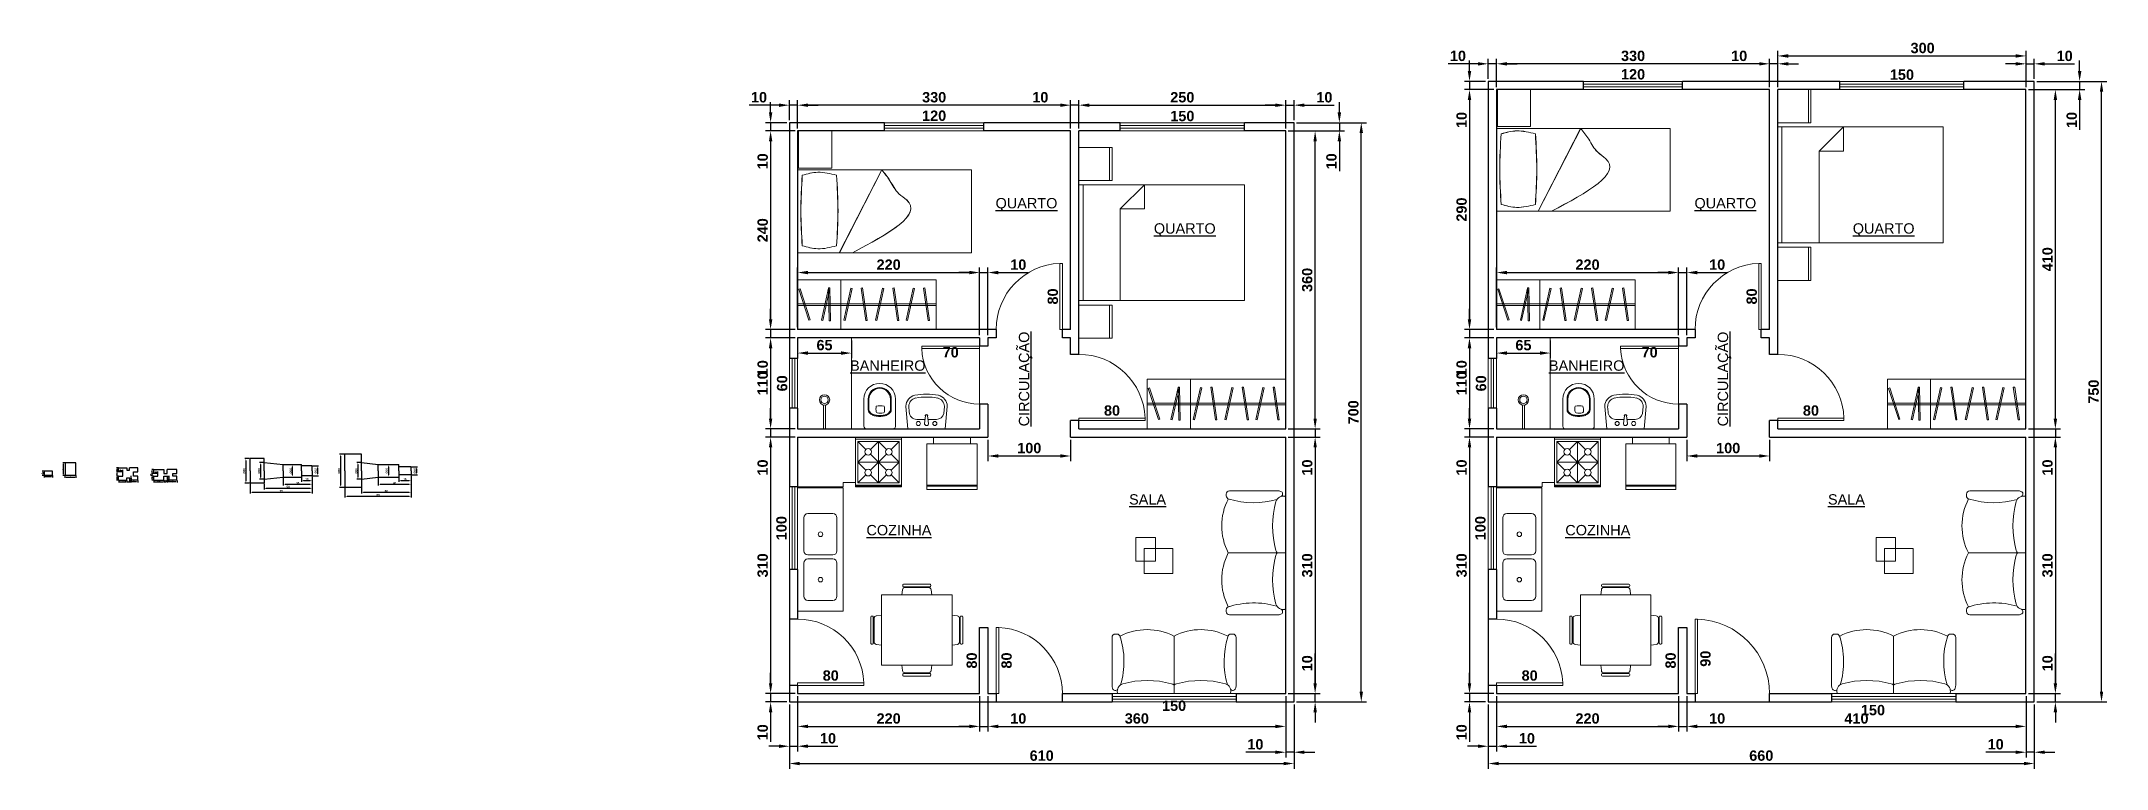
# Model space of a CAD drawing. Header units: millimetres. Extents: x 1805 to 4302, y 1320 to 2200.
import ezdxf

# ---------------------------------------------------------------- set-up
doc = ezdxf.new("R2010")
doc.units = ezdxf.units.MM
for name, color, linetype, lineweight in [('blocos', 40, 'Continuous', 9), ('Contorno', 7, 'Continuous', 30), ('cotas', 255, 'Continuous', 5), ('janelas', 1, 'Continuous', 13), ('paredes', 5, 'Continuous', 25), ('piso', 8, 'Continuous', 9), ('portas', 25, 'Continuous', 13)]:
    doc.layers.add(name, color=color, linetype=linetype, lineweight=lineweight)
doc.layers.add('Texto', color=102, linetype='Continuous')
doc.styles.add('Annotative', font='arial.ttf')
doc.styles.get("Standard").update_dxf_attribs({"font": ''})
doc.styles.get('Standard').set_extended_font_data('Arial', bold=True)
doc.dimstyles.new('Copy of ISO-25', dxfattribs={"dimscale": 0, "dimtxt": 2.5, "dimasz": 2.5, "dimexe": 1.25, "dimexo": 0.625, "dimtad": 1, "dimtxsty": 'Standard', "dimcen": 2.5, "dimse1": 1, "dimse2": 1, "dimsd1": 1, "dimsd2": 1, "dimclrt": 102, "dimadec": 0, "dimazin": 0, "dimtfac": 1, "dimtmove": 0, "dimatfit": 3, "dimfxl": 1, "dimarcsym": 0})
doc.dimstyles.new('ISO-25', dxfattribs={"dimscale": 0.5, "dimtxt": 2.5, "dimasz": 2.5, "dimexe": 1.25, "dimexo": 0.625, "dimtad": 1, "dimtxsty": 'Standard', "dimcen": 2.5, "dimclrt": 7, "dimadec": 0, "dimazin": 0, "dimtfac": 1, "dimtmove": 0, "dimatfit": 3, "dimfxl": 1, "dimarcsym": 0})

msp = doc.modelspace()

# ---------------------------------------------------------------- texts
at = {"layer": 'Texto', "char_height": 15, "attachment_point": 1, "style": 'Annotative'}
for s, insert in [('\\pi46.87553;{\\H0.83333x;\\LQUARTO}', (2911.59, 2010.185)), ('\\pi46.87553;{\\H0.83333x;\\LQUARTO}', (3756.367, 2010.185)), ('\\pi46.87553;{\\H0.83333x;\\LQUARTO}', (3102.941, 1979.666)), ('\\pi46.87553;{\\H0.83333x;\\LQUARTO}', (3947.718, 1979.666)), ('\\pi38.88614;{\\H0.83333x;\\LBANHEIRO}', (2743.674, 1813.941)), ('\\pi38.88614;{\\H0.83333x;\\LBANHEIRO}', (3588.451, 1813.941)), ('\\pi61.51139;{\\H0.83333x;\\LSALA}', (3058.307, 1652.214)), ('\\pi61.51139;{\\H0.83333x;\\LSALA}', (3903.084, 1652.214)), ('\\pi44.59041;{\\H0.83333x;\\LCOZINHA}', (2757.754, 1615.055)), ('\\pi44.59041;{\\H0.83333x;\\LCOZINHA}', (3602.531, 1615.055))]:
    msp.add_mtext_dynamic_manual_height_columns(s, width=166.91755, gutter_width=62.5, heights=[0], dxfattribs=dict(at, insert=insert))
at = {"layer": 'Texto', "char_height": 15, "attachment_point": 1, "rotation": 90, "style": 'Annotative'}
for insert in [(2986.605, 1707.184), (3831.382, 1707.184)]:
    msp.add_mtext_dynamic_manual_height_columns('\\pi27.03847;{\\H0.83333x;\\LCIRCULAÇÃO}', width=166.91755, gutter_width=62.5, heights=[0], dxfattribs=dict(at, insert=insert))

# ---------------------------------------------------------------- blocks, each defined once
blk = doc.blocks.new('*D1')
at = {"layer": 'cotas', "color": 0, "lineweight": -2, "transparency": 16777216}
for p, q in [((1911.5, 1668.8), (1911.5, 1666.5)), ((1920.2, 1667.2), (1912.7, 1667.2)), ((1921.5, 1668.8), (1921.5, 1666.5))]:
    blk.add_line(p, q, dxfattribs=at)
at = {"layer": 'cotas', "color": 0, "transparency": 16777216}
for points in [[(1912.7, 1667.4), (1912.7, 1666.9), (1911.5, 1667.2)], [(1920.2, 1667.4), (1920.2, 1666.9), (1921.5, 1667.2)]]:
    blk.add_solid(points, dxfattribs=at)
at = {"layer": 'Defpoints', "color": 0, "transparency": 16777216}
for p in [(1911.5, 1669.1), (1911.5, 1667.2), (1921.5, 1669.1)]:
    blk.add_point(p, dxfattribs=at)
at = {"layer": 'cotas', "color": 7, "transparency": 16777216, "insert": (1916.5, 1668.1), "char_height": 1.25, "attachment_point": 5}
blk.add_mtext('10', dxfattribs=at)
blk = doc.blocks.new('*D2')
at = {"layer": 'cotas', "color": 0, "lineweight": -2, "transparency": 16777216}
for p, q in [((1907.2, 1667.2), (1906, 1667.2)), ((1908.5, 1668.8), (1908.5, 1666.5)), ((1908.5, 1667.2), (1911.5, 1667.2)), ((1911.5, 1668.8), (1911.5, 1666.5)), ((1912.7, 1667.2), (1914, 1667.2))]:
    blk.add_line(p, q, dxfattribs=at)
at = {"layer": 'cotas', "color": 0, "transparency": 16777216}
for points in [[(1907.2, 1667.4), (1907.2, 1666.9), (1908.5, 1667.2)], [(1912.7, 1667.4), (1912.7, 1666.9), (1911.5, 1667.2)]]:
    blk.add_solid(points, dxfattribs=at)
at = {"layer": 'Defpoints', "color": 0, "transparency": 16777216}
for p in [(1908.5, 1669.1), (1911.5, 1669.1), (1911.5, 1667.2)]:
    blk.add_point(p, dxfattribs=at)
at = {"layer": 'cotas', "color": 7, "transparency": 16777216, "insert": (1910, 1668.1), "char_height": 1.25, "attachment_point": 5}
blk.add_mtext('3', dxfattribs=at)
blk = doc.blocks.new('*D3')
at = {"layer": 'cotas', "color": 0, "lineweight": -2, "transparency": 16777216}
for p, q in [((1898.5, 1668.8), (1898.5, 1666.5)), ((1899.7, 1667.2), (1907.2, 1667.2)), ((1908.5, 1668.8), (1908.5, 1666.5))]:
    blk.add_line(p, q, dxfattribs=at)
at = {"layer": 'cotas', "color": 0, "transparency": 16777216}
for points in [[(1899.7, 1667.4), (1899.7, 1666.9), (1898.5, 1667.2)], [(1907.2, 1667.4), (1907.2, 1666.9), (1908.5, 1667.2)]]:
    blk.add_solid(points, dxfattribs=at)
at = {"layer": 'Defpoints', "color": 0, "transparency": 16777216}
for p in [(1898.5, 1669.1), (1908.5, 1669.1), (1908.5, 1667.2)]:
    blk.add_point(p, dxfattribs=at)
at = {"layer": 'cotas', "color": 7, "transparency": 16777216, "insert": (1903.5, 1668.1), "char_height": 1.25, "attachment_point": 5}
blk.add_mtext('10', dxfattribs=at)
blk = doc.blocks.new('*D4')
at = {"layer": 'cotas', "color": 0, "lineweight": -2, "transparency": 16777216}
for p, q in [((1913.8, 1673.4), (1913.8, 1674.6)), ((1911.8, 1672.1), (1914.5, 1672.1)), ((1911.8, 1669.1), (1914.5, 1669.1)), ((1913.8, 1672.1), (1913.8, 1669.1)), ((1913.8, 1667.9), (1913.8, 1666.6))]:
    blk.add_line(p, q, dxfattribs=at)
at = {"layer": 'cotas', "color": 0, "transparency": 16777216}
for points in [[(1913.6, 1673.4), (1914, 1673.4), (1913.8, 1672.1)], [(1913.6, 1667.9), (1914, 1667.9), (1913.8, 1669.1)]]:
    blk.add_solid(points, dxfattribs=at)
at = {"layer": 'Defpoints', "color": 0, "transparency": 16777216}
for p in [(1911.5, 1672.1), (1911.5, 1669.1), (1913.8, 1669.1)]:
    blk.add_point(p, dxfattribs=at)
at = {"layer": 'cotas', "color": 7, "transparency": 16777216, "insert": (1912.9, 1670.6), "char_height": 1.25, "attachment_point": 5, "rotation": 90}
blk.add_mtext('3', dxfattribs=at)
blk = doc.blocks.new('*D5')
at = {"layer": 'cotas', "color": 0, "lineweight": -2, "transparency": 16777216}
for p, q in [((1898.2, 1674.1), (1896, 1674.1)), ((1896.6, 1670.4), (1896.6, 1672.9)), ((1898.2, 1669.1), (1896, 1669.1))]:
    blk.add_line(p, q, dxfattribs=at)
at = {"layer": 'cotas', "color": 0, "transparency": 16777216}
for points in [[(1896.4, 1672.9), (1896.8, 1672.9), (1896.6, 1674.1)], [(1896.4, 1670.4), (1896.8, 1670.4), (1896.6, 1669.1)]]:
    blk.add_solid(points, dxfattribs=at)
at = {"layer": 'Defpoints', "color": 0, "transparency": 16777216}
for p in [(1896.6, 1674.1), (1898.5, 1674.1), (1898.5, 1669.1)]:
    blk.add_point(p, dxfattribs=at)
at = {"layer": 'cotas', "color": 7, "transparency": 16777216, "insert": (1895.7, 1671.6), "char_height": 1.25, "attachment_point": 5, "rotation": 90}
blk.add_mtext('5', dxfattribs=at)
blk = doc.blocks.new('*D6')
at = {"layer": 'cotas', "color": 0, "lineweight": -2, "transparency": 16777216}
for p, q in [((1898.2, 1679.1), (1896, 1679.1)), ((1898.2, 1674.1), (1896, 1674.1)), ((1896.6, 1675.4), (1896.6, 1677.9))]:
    blk.add_line(p, q, dxfattribs=at)
at = {"layer": 'cotas', "color": 0, "transparency": 16777216}
for points in [[(1896.4, 1677.9), (1896.8, 1677.9), (1896.6, 1679.1)], [(1896.4, 1675.4), (1896.8, 1675.4), (1896.6, 1674.1)]]:
    blk.add_solid(points, dxfattribs=at)
at = {"layer": 'Defpoints', "color": 0, "transparency": 16777216}
for p in [(1896.6, 1679.1), (1898.5, 1679.1), (1898.5, 1674.1)]:
    blk.add_point(p, dxfattribs=at)
at = {"layer": 'cotas', "color": 7, "transparency": 16777216, "insert": (1895.7, 1676.6), "char_height": 1.25, "attachment_point": 5, "rotation": 90}
blk.add_mtext('5', dxfattribs=at)
blk = doc.blocks.new('*D7')
at = {"layer": 'cotas', "color": 0, "lineweight": -2, "transparency": 16777216}
for p, q in [((1898.2, 1684.1), (1896, 1684.1)), ((1898.2, 1679.1), (1896, 1679.1)), ((1896.6, 1680.4), (1896.6, 1682.9))]:
    blk.add_line(p, q, dxfattribs=at)
at = {"layer": 'cotas', "color": 0, "transparency": 16777216}
for points in [[(1896.4, 1682.9), (1896.8, 1682.9), (1896.6, 1684.1)], [(1896.4, 1680.4), (1896.8, 1680.4), (1896.6, 1679.1)]]:
    blk.add_solid(points, dxfattribs=at)
at = {"layer": 'Defpoints', "color": 0, "transparency": 16777216}
for p in [(1896.6, 1684.1), (1898.5, 1684.1), (1898.5, 1679.1)]:
    blk.add_point(p, dxfattribs=at)
at = {"layer": 'cotas', "color": 7, "transparency": 16777216, "insert": (1895.7, 1681.6), "char_height": 1.25, "attachment_point": 5, "rotation": 90}
blk.add_mtext('5', dxfattribs=at)
blk = doc.blocks.new('*D8')
at = {"layer": 'cotas', "color": 0, "lineweight": -2, "transparency": 16777216}
for p, q in [((1898.5, 1679.4), (1898.5, 1681.6)), ((1899.7, 1681), (1902.2, 1681)), ((1903.5, 1679.4), (1903.5, 1681.6))]:
    blk.add_line(p, q, dxfattribs=at)
at = {"layer": 'cotas', "color": 0, "transparency": 16777216}
for points in [[(1899.7, 1681.2), (1899.7, 1680.8), (1898.5, 1681)], [(1902.2, 1681.2), (1902.2, 1680.8), (1903.5, 1681)]]:
    blk.add_solid(points, dxfattribs=at)
at = {"layer": 'Defpoints', "color": 0, "transparency": 16777216}
for p in [(1898.5, 1679.1), (1903.5, 1681), (1903.5, 1679.1)]:
    blk.add_point(p, dxfattribs=at)
at = {"layer": 'cotas', "color": 7, "transparency": 16777216, "insert": (1901, 1681.9), "char_height": 1.25, "attachment_point": 5}
blk.add_mtext('5', dxfattribs=at)
blk = doc.blocks.new('*D9')
at = {"layer": 'cotas', "color": 0, "lineweight": -2, "transparency": 16777216}
for p, q in [((1957, 1668.8), (1957, 1666.5)), ((1967.7, 1667.2), (1958.2, 1667.2)), ((1969, 1668.8), (1969, 1666.5))]:
    blk.add_line(p, q, dxfattribs=at)
at = {"layer": 'cotas', "color": 0, "transparency": 16777216}
for points in [[(1958.2, 1667.4), (1958.2, 1666.9), (1957, 1667.2)], [(1967.7, 1667.4), (1967.7, 1666.9), (1969, 1667.2)]]:
    blk.add_solid(points, dxfattribs=at)
at = {"layer": 'Defpoints', "color": 0, "transparency": 16777216}
for p in [(1957, 1669.1), (1957, 1667.2), (1969, 1669.1)]:
    blk.add_point(p, dxfattribs=at)
at = {"layer": 'cotas', "color": 7, "transparency": 16777216, "insert": (1963, 1668.1), "char_height": 1.25, "attachment_point": 5}
blk.add_mtext('12', dxfattribs=at)
blk = doc.blocks.new('*D10')
at = {"layer": 'cotas', "color": 0, "lineweight": -2, "transparency": 16777216}
for p, q in [((1953, 1668.8), (1953, 1666.5)), ((1954.2, 1667.2), (1955.7, 1667.2)), ((1957, 1668.8), (1957, 1666.5))]:
    blk.add_line(p, q, dxfattribs=at)
at = {"layer": 'cotas', "color": 0, "transparency": 16777216}
for points in [[(1954.2, 1667.4), (1954.2, 1666.9), (1953, 1667.2)], [(1955.7, 1667.4), (1955.7, 1666.9), (1957, 1667.2)]]:
    blk.add_solid(points, dxfattribs=at)
at = {"layer": 'Defpoints', "color": 0, "transparency": 16777216}
for p in [(1953, 1669.1), (1957, 1669.1), (1957, 1667.2)]:
    blk.add_point(p, dxfattribs=at)
at = {"layer": 'cotas', "color": 7, "transparency": 16777216, "insert": (1955, 1668.1), "char_height": 1.25, "attachment_point": 5}
blk.add_mtext('4', dxfattribs=at)
blk = doc.blocks.new('*D11')
at = {"layer": 'cotas', "color": 0, "lineweight": -2, "transparency": 16777216}
for p, q in [((1941, 1668.8), (1941, 1666.5)), ((1942.2, 1667.2), (1951.7, 1667.2)), ((1953, 1668.8), (1953, 1666.5))]:
    blk.add_line(p, q, dxfattribs=at)
at = {"layer": 'cotas', "color": 0, "transparency": 16777216}
for points in [[(1942.2, 1667.4), (1942.2, 1666.9), (1941, 1667.2)], [(1951.7, 1667.4), (1951.7, 1666.9), (1953, 1667.2)]]:
    blk.add_solid(points, dxfattribs=at)
at = {"layer": 'Defpoints', "color": 0, "transparency": 16777216}
for p in [(1941, 1669.1), (1953, 1669.1), (1953, 1667.2)]:
    blk.add_point(p, dxfattribs=at)
at = {"layer": 'cotas', "color": 7, "transparency": 16777216, "insert": (1947, 1668.1), "char_height": 1.25, "attachment_point": 5}
blk.add_mtext('12', dxfattribs=at)
blk = doc.blocks.new('*D12')
at = {"layer": 'cotas', "color": 0, "lineweight": -2, "transparency": 16777216}
for p, q in [((1957.3, 1674.1), (1960, 1674.1)), ((1959.3, 1672.9), (1959.3, 1670.4)), ((1957.3, 1669.1), (1960, 1669.1))]:
    blk.add_line(p, q, dxfattribs=at)
at = {"layer": 'cotas', "color": 0, "transparency": 16777216}
for points in [[(1959.1, 1672.9), (1959.5, 1672.9), (1959.3, 1674.1)], [(1959.1, 1670.4), (1959.5, 1670.4), (1959.3, 1669.1)]]:
    blk.add_solid(points, dxfattribs=at)
at = {"layer": 'Defpoints', "color": 0, "transparency": 16777216}
for p in [(1957, 1674.1), (1957, 1669.1), (1959.3, 1669.1)]:
    blk.add_point(p, dxfattribs=at)
at = {"layer": 'cotas', "color": 7, "transparency": 16777216, "insert": (1958.4, 1671.6), "char_height": 1.25, "attachment_point": 5, "rotation": 90}
blk.add_mtext('5', dxfattribs=at)
blk = doc.blocks.new('*D13')
at = {"layer": 'cotas', "color": 0, "lineweight": -2, "transparency": 16777216}
for p, q in [((1940.7, 1674.1), (1938.5, 1674.1)), ((1939.1, 1670.4), (1939.1, 1672.9)), ((1940.7, 1669.1), (1938.5, 1669.1))]:
    blk.add_line(p, q, dxfattribs=at)
at = {"layer": 'cotas', "color": 0, "transparency": 16777216}
for points in [[(1938.9, 1672.9), (1939.3, 1672.9), (1939.1, 1674.1)], [(1938.9, 1670.4), (1939.3, 1670.4), (1939.1, 1669.1)]]:
    blk.add_solid(points, dxfattribs=at)
at = {"layer": 'Defpoints', "color": 0, "transparency": 16777216}
for p in [(1939.1, 1674.1), (1941, 1674.1), (1941, 1669.1)]:
    blk.add_point(p, dxfattribs=at)
at = {"layer": 'cotas', "color": 7, "transparency": 16777216, "insert": (1938.2, 1671.6), "char_height": 1.25, "attachment_point": 5, "rotation": 90}
blk.add_mtext('5', dxfattribs=at)
blk = doc.blocks.new('*D14')
at = {"layer": 'cotas', "color": 0, "lineweight": -2, "transparency": 16777216}
for p, q in [((1940.7, 1677.1), (1938.5, 1677.1)), ((1940.7, 1674.1), (1938.5, 1674.1)), ((1939.1, 1678.4), (1939.1, 1679.6)), ((1939.1, 1674.1), (1939.1, 1677.1)), ((1939.1, 1672.9), (1939.1, 1671.6))]:
    blk.add_line(p, q, dxfattribs=at)
at = {"layer": 'cotas', "color": 0, "transparency": 16777216}
for points in [[(1938.9, 1678.4), (1939.3, 1678.4), (1939.1, 1677.1)], [(1938.9, 1672.9), (1939.3, 1672.9), (1939.1, 1674.1)]]:
    blk.add_solid(points, dxfattribs=at)
at = {"layer": 'Defpoints', "color": 0, "transparency": 16777216}
for p in [(1939.1, 1677.1), (1941, 1677.1), (1941, 1674.1)]:
    blk.add_point(p, dxfattribs=at)
at = {"layer": 'cotas', "color": 7, "transparency": 16777216, "insert": (1938.2, 1675.6), "char_height": 1.25, "attachment_point": 5, "rotation": 90}
blk.add_mtext('3', dxfattribs=at)
blk = doc.blocks.new('*D15')
at = {"layer": 'cotas', "color": 0, "lineweight": -2, "transparency": 16777216}
for p, q in [((1940.7, 1682.1), (1938.5, 1682.1)), ((1940.7, 1677.1), (1938.5, 1677.1)), ((1939.1, 1678.4), (1939.1, 1680.9))]:
    blk.add_line(p, q, dxfattribs=at)
at = {"layer": 'cotas', "color": 0, "transparency": 16777216}
for points in [[(1938.9, 1680.9), (1939.3, 1680.9), (1939.1, 1682.1)], [(1938.9, 1678.4), (1939.3, 1678.4), (1939.1, 1677.1)]]:
    blk.add_solid(points, dxfattribs=at)
at = {"layer": 'Defpoints', "color": 0, "transparency": 16777216}
for p in [(1939.1, 1682.1), (1941, 1682.1), (1941, 1677.1)]:
    blk.add_point(p, dxfattribs=at)
at = {"layer": 'cotas', "color": 7, "transparency": 16777216, "insert": (1938.2, 1679.6), "char_height": 1.25, "attachment_point": 5, "rotation": 90}
blk.add_mtext('5', dxfattribs=at)
blk = doc.blocks.new('*D16')
at = {"layer": 'cotas', "color": 0, "lineweight": -2, "transparency": 16777216}
for p, q in [((1941, 1677.4), (1941, 1679.6)), ((1942.2, 1679), (1944.7, 1679)), ((1946, 1677.4), (1946, 1679.6))]:
    blk.add_line(p, q, dxfattribs=at)
at = {"layer": 'cotas', "color": 0, "transparency": 16777216}
for points in [[(1942.2, 1679.2), (1942.2, 1678.8), (1941, 1679)], [(1944.7, 1679.2), (1944.7, 1678.8), (1946, 1679)]]:
    blk.add_solid(points, dxfattribs=at)
at = {"layer": 'Defpoints', "color": 0, "transparency": 16777216}
for p in [(1941, 1677.1), (1946, 1679), (1946, 1677.1)]:
    blk.add_point(p, dxfattribs=at)
at = {"layer": 'cotas', "color": 7, "transparency": 16777216, "insert": (1943.5, 1679.9), "char_height": 1.25, "attachment_point": 5}
blk.add_mtext('5', dxfattribs=at)
blk = doc.blocks.new('*D17')
at = {"layer": 'cotas', "color": 0, "lineweight": -2, "transparency": 16777216}
for p, q in [((1833.6, 1674.7), (1833.6, 1672.2)), ((1834.9, 1672.8), (1845.4, 1672.8)), ((1846.6, 1674.7), (1846.6, 1672.2))]:
    blk.add_line(p, q, dxfattribs=at)
at = {"layer": 'cotas', "color": 0, "transparency": 16777216}
for points in [[(1834.9, 1673), (1834.9, 1672.6), (1833.6, 1672.8)], [(1845.4, 1673), (1845.4, 1672.6), (1846.6, 1672.8)]]:
    blk.add_solid(points, dxfattribs=at)
at = {"layer": 'Defpoints', "color": 0, "transparency": 16777216}
for p in [(1833.6, 1675), (1846.6, 1675), (1846.6, 1672.8)]:
    blk.add_point(p, dxfattribs=at)
at = {"layer": 'cotas', "color": 7, "transparency": 16777216, "insert": (1840.1, 1673.7), "char_height": 1.25, "attachment_point": 5}
blk.add_mtext('13', dxfattribs=at)
blk = doc.blocks.new('*D18')
at = {"layer": 'cotas', "color": 0, "lineweight": -2, "transparency": 16777216}
for p, q in [((1833.3, 1690), (1831.2, 1690)), ((1833.3, 1675), (1831.2, 1675)), ((1831.8, 1676.3), (1831.8, 1688.8))]:
    blk.add_line(p, q, dxfattribs=at)
at = {"layer": 'cotas', "color": 0, "transparency": 16777216}
for points in [[(1831.6, 1688.8), (1832, 1688.8), (1831.8, 1690)], [(1831.6, 1676.3), (1832, 1676.3), (1831.8, 1675)]]:
    blk.add_solid(points, dxfattribs=at)
at = {"layer": 'Defpoints', "color": 0, "transparency": 16777216}
for p in [(1831.8, 1690), (1833.6, 1690), (1833.6, 1675)]:
    blk.add_point(p, dxfattribs=at)
at = {"layer": 'cotas', "color": 7, "transparency": 16777216, "insert": (1830.9, 1682.5), "char_height": 1.25, "attachment_point": 5, "rotation": 90}
blk.add_mtext('15', dxfattribs=at)
blk = doc.blocks.new('*D27')
at = {"layer": 'cotas', "color": 0, "lineweight": -2, "transparency": 16777216}
for p, q in [((1808.6, 1674.7), (1808.6, 1672.5)), ((1817.3, 1673.1), (1809.8, 1673.1)), ((1818.6, 1674.7), (1818.6, 1672.5))]:
    blk.add_line(p, q, dxfattribs=at)
at = {"layer": 'cotas', "color": 0, "transparency": 16777216}
for points in [[(1809.8, 1673.3), (1809.8, 1672.9), (1808.6, 1673.1)], [(1817.3, 1673.3), (1817.3, 1672.9), (1818.6, 1673.1)]]:
    blk.add_solid(points, dxfattribs=at)
at = {"layer": 'Defpoints', "color": 0, "transparency": 16777216}
for p in [(1808.6, 1675), (1808.6, 1673.1), (1818.6, 1675)]:
    blk.add_point(p, dxfattribs=at)
at = {"layer": 'cotas', "color": 7, "transparency": 16777216, "insert": (1813.6, 1674.1), "char_height": 1.25, "attachment_point": 5}
blk.add_mtext('10', dxfattribs=at)
blk = doc.blocks.new('*D28')
at = {"layer": 'cotas', "color": 0, "lineweight": -2, "transparency": 16777216}
for p, q in [((1808.3, 1680), (1806.1, 1680)), ((1808.3, 1675), (1806.1, 1675)), ((1806.8, 1678.8), (1806.8, 1676.3))]:
    blk.add_line(p, q, dxfattribs=at)
at = {"layer": 'cotas', "color": 0, "transparency": 16777216}
for points in [[(1806.5, 1678.8), (1807, 1678.8), (1806.8, 1680)], [(1806.5, 1676.3), (1807, 1676.3), (1806.8, 1675)]]:
    blk.add_solid(points, dxfattribs=at)
at = {"layer": 'Defpoints', "color": 0, "transparency": 16777216}
for p in [(1806.8, 1675), (1808.6, 1680), (1808.6, 1675)]:
    blk.add_point(p, dxfattribs=at)
at = {"layer": 'cotas', "color": 7, "transparency": 16777216, "insert": (1805.8, 1677.5), "char_height": 1.25, "attachment_point": 5, "rotation": 90}
blk.add_mtext('5', dxfattribs=at)
blk = doc.blocks.new('*D39')
at = {"layer": 'cotas', "color": 0, "lineweight": -2, "transparency": 16777216}
for p, q in [((2133, 1686.5), (2140, 1686.5)), ((2133, 1674.5), (2140, 1674.5)), ((2138.7, 1684), (2138.7, 1677))]:
    blk.add_line(p, q, dxfattribs=at)
at = {"layer": 'cotas', "color": 0, "transparency": 16777216}
for points in [[(2138.3, 1684), (2139.1, 1684), (2138.7, 1686.5)], [(2138.3, 1677), (2139.1, 1677), (2138.7, 1674.5)]]:
    blk.add_solid(points, dxfattribs=at)
at = {"layer": 'Defpoints', "color": 0, "transparency": 16777216}
for p in [(2132.4, 1686.5), (2132.4, 1674.5), (2138.7, 1674.5)]:
    blk.add_point(p, dxfattribs=at)
at = {"layer": 'cotas', "color": 7, "transparency": 16777216, "insert": (2136.7, 1680.5), "char_height": 2.5, "attachment_point": 5, "rotation": 90}
blk.add_mtext('%%C12', dxfattribs=at)
blk = doc.blocks.new('*D40')
at = {"layer": 'cotas', "color": 0, "lineweight": -2, "transparency": 16777216}
for p, q in [((2132.4, 1673.8), (2132.4, 1667.2)), ((2119.4, 1672.3), (2119.4, 1667.2)), ((2129.9, 1668.5), (2121.9, 1668.5))]:
    blk.add_line(p, q, dxfattribs=at)
at = {"layer": 'cotas', "color": 0, "transparency": 16777216}
for points in [[(2121.9, 1668.9), (2121.9, 1668.1), (2119.4, 1668.5)], [(2129.9, 1668.9), (2129.9, 1668.1), (2132.4, 1668.5)]]:
    blk.add_solid(points, dxfattribs=at)
at = {"layer": 'Defpoints', "color": 0, "transparency": 16777216}
for p in [(2119.4, 1673), (2132.4, 1674.5), (2119.4, 1668.5)]:
    blk.add_point(p, dxfattribs=at)
at = {"layer": 'cotas', "color": 7, "transparency": 16777216, "insert": (2125.9, 1670.4), "char_height": 2.5, "attachment_point": 5}
blk.add_mtext('13', dxfattribs=at)
blk = doc.blocks.new('*D41')
at = {"layer": 'cotas', "color": 0, "lineweight": -2, "transparency": 16777216}
for p, q in [((2132.4, 1673.8), (2132.4, 1662.7)), ((2097.4, 1672.3), (2097.4, 1662.7)), ((2129.9, 1663.9), (2099.9, 1663.9))]:
    blk.add_line(p, q, dxfattribs=at)
at = {"layer": 'cotas', "color": 0, "transparency": 16777216}
for points in [[(2099.9, 1664.3), (2099.9, 1663.5), (2097.4, 1663.9)], [(2129.9, 1664.3), (2129.9, 1663.5), (2132.4, 1663.9)]]:
    blk.add_solid(points, dxfattribs=at)
at = {"layer": 'Defpoints', "color": 0, "transparency": 16777216}
for p in [(2097.4, 1673), (2132.4, 1674.5), (2097.4, 1663.9)]:
    blk.add_point(p, dxfattribs=at)
at = {"layer": 'cotas', "color": 7, "transparency": 16777216, "insert": (2114.9, 1665.8), "char_height": 2.5, "attachment_point": 5}
blk.add_mtext('35', dxfattribs=at)
blk = doc.blocks.new('*D42')
at = {"layer": 'cotas', "color": 0, "lineweight": -2, "transparency": 16777216}
for p, q in [((2132.4, 1673.8), (2132.4, 1658.1)), ((2074.4, 1664.8), (2074.4, 1658.1)), ((2129.9, 1659.3), (2076.9, 1659.3))]:
    blk.add_line(p, q, dxfattribs=at)
at = {"layer": 'cotas', "color": 0, "transparency": 16777216}
for points in [[(2076.9, 1659.8), (2076.9, 1658.9), (2074.4, 1659.3)], [(2129.9, 1659.8), (2129.9, 1658.9), (2132.4, 1659.3)]]:
    blk.add_solid(points, dxfattribs=at)
at = {"layer": 'Defpoints', "color": 0, "transparency": 16777216}
for p in [(2132.4, 1674.5), (2074.4, 1665.5), (2074.4, 1659.3)]:
    blk.add_point(p, dxfattribs=at)
at = {"layer": 'cotas', "color": 7, "transparency": 16777216, "insert": (2103.4, 1661.2), "char_height": 2.5, "attachment_point": 5}
blk.add_mtext('58', dxfattribs=at)
blk = doc.blocks.new('*D43')
at = {"layer": 'cotas', "color": 0, "lineweight": -2, "transparency": 16777216}
for p, q in [((2132.4, 1673.8), (2132.4, 1653.1)), ((2057.4, 1664.8), (2057.4, 1653.1)), ((2129.9, 1654.3), (2059.9, 1654.3))]:
    blk.add_line(p, q, dxfattribs=at)
at = {"layer": 'cotas', "color": 0, "transparency": 16777216}
for points in [[(2059.9, 1654.8), (2059.9, 1653.9), (2057.4, 1654.3)], [(2129.9, 1654.8), (2129.9, 1653.9), (2132.4, 1654.3)]]:
    blk.add_solid(points, dxfattribs=at)
at = {"layer": 'Defpoints', "color": 0, "transparency": 16777216}
for p in [(2132.4, 1674.5), (2057.4, 1665.5), (2057.4, 1654.3)]:
    blk.add_point(p, dxfattribs=at)
at = {"layer": 'cotas', "color": 7, "transparency": 16777216, "insert": (2094.9, 1656.2), "char_height": 2.5, "attachment_point": 5}
blk.add_mtext('75', dxfattribs=at)
blk = doc.blocks.new('*D44')
at = {"layer": 'cotas', "color": 0, "lineweight": -2, "transparency": 16777216}
for p, q in [((2108.4, 1685.5), (2108.4, 1675.5)), ((2109, 1688), (2109.7, 1688)), ((2109, 1673), (2109.7, 1673))]:
    blk.add_line(p, q, dxfattribs=at)
at = {"layer": 'cotas', "color": 0, "transparency": 16777216}
for points in [[(2108, 1685.5), (2108.8, 1685.5), (2108.4, 1688)], [(2108, 1675.5), (2108.8, 1675.5), (2108.4, 1673)]]:
    blk.add_solid(points, dxfattribs=at)
at = {"layer": 'Defpoints', "color": 0, "transparency": 16777216}
for p in [(2108.4, 1688), (2108.4, 1673), (2108.4, 1673)]:
    blk.add_point(p, dxfattribs=at)
at = {"layer": 'cotas', "color": 7, "transparency": 16777216, "insert": (2106.4, 1680.5), "char_height": 2.5, "attachment_point": 5, "rotation": 90}
blk.add_mtext('%%C15', dxfattribs=at)
blk = doc.blocks.new('*D45')
at = {"layer": 'cotas', "color": 0, "lineweight": -2, "transparency": 16777216}
for p, q in [((2073.8, 1690.5), (2068.8, 1690.5)), ((2070.1, 1688), (2070.1, 1673)), ((2073.8, 1670.5), (2068.8, 1670.5))]:
    blk.add_line(p, q, dxfattribs=at)
at = {"layer": 'cotas', "color": 0, "transparency": 16777216}
for points in [[(2069.7, 1688), (2070.5, 1688), (2070.1, 1690.5)], [(2069.7, 1673), (2070.5, 1673), (2070.1, 1670.5)]]:
    blk.add_solid(points, dxfattribs=at)
at = {"layer": 'Defpoints', "color": 0, "transparency": 16777216}
for p in [(2074.4, 1690.5), (2070.1, 1670.5), (2074.4, 1670.5)]:
    blk.add_point(p, dxfattribs=at)
at = {"layer": 'cotas', "color": 7, "transparency": 16777216, "insert": (2068.1, 1680.5), "char_height": 2.5, "attachment_point": 5, "rotation": 90}
blk.add_mtext('%%C20', dxfattribs=at)
blk = doc.blocks.new('*D38')
at = {"layer": 'cotas', "color": 0, "lineweight": -2, "transparency": 16777216}
for p, q in [((2056.8, 1695.5), (2050.9, 1695.5)), ((2052.2, 1693), (2052.2, 1668)), ((2056.8, 1665.5), (2050.9, 1665.5))]:
    blk.add_line(p, q, dxfattribs=at)
at = {"layer": 'cotas', "color": 0, "transparency": 16777216}
for points in [[(2051.8, 1693), (2052.6, 1693), (2052.2, 1695.5)], [(2051.8, 1668), (2052.6, 1668), (2052.2, 1665.5)]]:
    blk.add_solid(points, dxfattribs=at)
at = {"layer": 'Defpoints', "color": 0, "transparency": 16777216}
for p in [(2057.4, 1695.5), (2052.2, 1665.5), (2057.4, 1665.5)]:
    blk.add_point(p, dxfattribs=at)
at = {"layer": 'cotas', "color": 7, "transparency": 16777216, "insert": (2050.2, 1680.5), "char_height": 2.5, "attachment_point": 5, "rotation": 90}
blk.add_mtext('%%C30', dxfattribs=at)
blk = doc.blocks.new('*D59')
at = {"layer": 'cotas', "color": 0, "lineweight": -2, "transparency": 16777216}
for p, q in [((2719.2, 1408.1), (2719.2, 1365.4)), ((2939.2, 1408.1), (2939.2, 1365.4)), ((2731.7, 1371.6), (2926.7, 1371.6))]:
    blk.add_line(p, q, dxfattribs=at)
at = {"layer": 'cotas', "color": 0, "transparency": 16777216}
for points in [[(2731.7, 1373.7), (2731.7, 1369.5), (2719.2, 1371.6)], [(2926.7, 1373.7), (2926.7, 1369.5), (2939.2, 1371.6)]]:
    blk.add_solid(points, dxfattribs=at)
at = {"layer": 'Defpoints', "color": 0, "transparency": 16777216}
for p in [(2719.2, 1411.2), (2939.2, 1411.2), (2939.2, 1371.6)]:
    blk.add_point(p, dxfattribs=at)
at = {"layer": 'cotas', "color": 7, "transparency": 16777216, "insert": (2829.2, 1381.1), "char_height": 12.5, "attachment_point": 5}
blk.add_mtext('220', dxfattribs=at)
blk = doc.blocks.new('*D60')
at = {"layer": 'cotas', "color": 0, "lineweight": -2, "transparency": 16777216}
for p, q in [((2949.2, 1408.1), (2949.2, 1365.4)), ((3309.2, 1408.1), (3309.2, 1365.4)), ((2961.7, 1371.6), (3296.7, 1371.6))]:
    blk.add_line(p, q, dxfattribs=at)
at = {"layer": 'cotas', "color": 0, "transparency": 16777216}
for points in [[(2961.7, 1373.7), (2961.7, 1369.5), (2949.2, 1371.6)], [(3296.7, 1373.7), (3296.7, 1369.5), (3309.2, 1371.6)]]:
    blk.add_solid(points, dxfattribs=at)
at = {"layer": 'Defpoints', "color": 0, "transparency": 16777216}
for p in [(2949.2, 1411.2), (3309.2, 1411.2), (3309.2, 1371.6)]:
    blk.add_point(p, dxfattribs=at)
at = {"layer": 'cotas', "color": 7, "transparency": 16777216, "insert": (3129.2, 1381.1), "char_height": 12.5, "attachment_point": 5}
blk.add_mtext('360', dxfattribs=at)
blk = doc.blocks.new('*D61')
at = {"layer": 'cotas', "color": 0, "lineweight": -2, "transparency": 16777216}
for p, q in [((2709.2, 1398.1), (2709.2, 1320.5)), ((3319.2, 1398.1), (3319.2, 1320.5)), ((2721.7, 1326.7), (3306.7, 1326.7))]:
    blk.add_line(p, q, dxfattribs=at)
at = {"layer": 'cotas', "color": 0, "transparency": 16777216}
for points in [[(2721.7, 1328.8), (2721.7, 1324.7), (2709.2, 1326.7)], [(3306.7, 1328.8), (3306.7, 1324.7), (3319.2, 1326.7)]]:
    blk.add_solid(points, dxfattribs=at)
at = {"layer": 'Defpoints', "color": 0, "transparency": 16777216}
for p in [(2709.2, 1401.2), (3319.2, 1401.2), (3319.2, 1326.7)]:
    blk.add_point(p, dxfattribs=at)
at = {"layer": 'cotas', "color": 7, "transparency": 16777216, "insert": (3014.2, 1336.2), "char_height": 12.5, "attachment_point": 5}
blk.add_mtext('610', dxfattribs=at)
blk = doc.blocks.new('*D62')
at = {"layer": 'cotas', "color": 0, "lineweight": -2, "transparency": 16777216}
for p, q in [((3344.7, 1423.7), (3344.7, 1459.6)), ((3312.3, 1411.2), (3351, 1411.2)), ((3322.3, 1401.2), (3351, 1401.2)), ((3344.7, 1401.2), (3344.7, 1411.2)), ((3344.7, 1388.7), (3344.7, 1376.2))]:
    blk.add_line(p, q, dxfattribs=at)
at = {"layer": 'cotas', "color": 0, "transparency": 16777216}
for points in [[(3342.7, 1423.7), (3346.8, 1423.7), (3344.7, 1411.2)], [(3342.7, 1388.7), (3346.8, 1388.7), (3344.7, 1401.2)]]:
    blk.add_solid(points, dxfattribs=at)
at = {"layer": 'Defpoints', "color": 0, "transparency": 16777216}
for p in [(3309.2, 1411.2), (3319.2, 1401.2), (3344.7, 1411.2)]:
    blk.add_point(p, dxfattribs=at)
at = {"layer": 'cotas', "color": 7, "transparency": 16777216, "insert": (3335.2, 1447.9), "char_height": 12.5, "attachment_point": 5, "rotation": 90}
blk.add_mtext('10', dxfattribs=at)
blk = doc.blocks.new('*D63')
at = {"layer": 'cotas', "color": 0, "lineweight": -2, "transparency": 16777216}
for p, q in [((3309.2, 1408.1), (3309.2, 1334.1)), ((3319.2, 1398.1), (3319.2, 1334.1)), ((3296.7, 1340.4), (3260.8, 1340.4)), ((3319.2, 1340.4), (3309.2, 1340.4)), ((3331.7, 1340.4), (3344.2, 1340.4))]:
    blk.add_line(p, q, dxfattribs=at)
at = {"layer": 'cotas', "color": 0, "transparency": 16777216}
for points in [[(3296.7, 1342.4), (3296.7, 1338.3), (3309.2, 1340.4)], [(3331.7, 1342.4), (3331.7, 1338.3), (3319.2, 1340.4)]]:
    blk.add_solid(points, dxfattribs=at)
at = {"layer": 'Defpoints', "color": 0, "transparency": 16777216}
for p in [(3309.2, 1411.2), (3319.2, 1401.2), (3319.2, 1340.4)]:
    blk.add_point(p, dxfattribs=at)
at = {"layer": 'cotas', "color": 7, "transparency": 16777216, "insert": (3272.5, 1349.9), "char_height": 12.5, "attachment_point": 5}
blk.add_mtext('10', dxfattribs=at)
blk = doc.blocks.new('*D64')
at = {"layer": 'cotas', "color": 0, "lineweight": -2, "transparency": 16777216}
for p, q in [((2939.2, 1408.1), (2939.2, 1365.4)), ((2949.2, 1408.1), (2949.2, 1365.4)), ((2926.7, 1371.6), (2914.2, 1371.6)), ((2939.2, 1371.6), (2949.2, 1371.6)), ((2961.7, 1371.6), (2997.6, 1371.6))]:
    blk.add_line(p, q, dxfattribs=at)
at = {"layer": 'cotas', "color": 0, "transparency": 16777216}
for points in [[(2926.7, 1373.7), (2926.7, 1369.5), (2939.2, 1371.6)], [(2961.7, 1373.7), (2961.7, 1369.5), (2949.2, 1371.6)]]:
    blk.add_solid(points, dxfattribs=at)
at = {"layer": 'Defpoints', "color": 0, "transparency": 16777216}
for p in [(2939.2, 1411.2), (2949.2, 1411.2), (2949.2, 1371.6)]:
    blk.add_point(p, dxfattribs=at)
at = {"layer": 'cotas', "color": 7, "transparency": 16777216, "insert": (2985.9, 1381.1), "char_height": 12.5, "attachment_point": 5}
blk.add_mtext('10', dxfattribs=at)
blk = doc.blocks.new('*D65')
at = {"layer": 'cotas', "color": 0, "lineweight": -2, "transparency": 16777216}
for p, q in [((2709.2, 1398.1), (2709.2, 1341.4)), ((2719.2, 1408.1), (2719.2, 1341.4)), ((2696.7, 1347.6), (2684.2, 1347.6)), ((2709.2, 1347.6), (2719.2, 1347.6)), ((2731.7, 1347.6), (2767.6, 1347.6))]:
    blk.add_line(p, q, dxfattribs=at)
at = {"layer": 'cotas', "color": 0, "transparency": 16777216}
for points in [[(2696.7, 1349.7), (2696.7, 1345.6), (2709.2, 1347.6)], [(2731.7, 1349.7), (2731.7, 1345.6), (2719.2, 1347.6)]]:
    blk.add_solid(points, dxfattribs=at)
at = {"layer": 'Defpoints', "color": 0, "transparency": 16777216}
for p in [(2709.2, 1401.2), (2719.2, 1411.2), (2709.2, 1347.6)]:
    blk.add_point(p, dxfattribs=at)
at = {"layer": 'cotas', "color": 7, "transparency": 16777216, "insert": (2755.9, 1357.1), "char_height": 12.5, "attachment_point": 5}
blk.add_mtext('10', dxfattribs=at)
blk = doc.blocks.new('*D66')
at = {"layer": 'cotas', "color": 0, "lineweight": -2, "transparency": 16777216}
for p, q in [((3312.3, 1721.2), (3351, 1721.2)), ((3344.7, 1708.7), (3344.7, 1423.7)), ((3312.3, 1411.2), (3351, 1411.2))]:
    blk.add_line(p, q, dxfattribs=at)
at = {"layer": 'cotas', "color": 0, "transparency": 16777216}
for points in [[(3342.7, 1708.7), (3346.8, 1708.7), (3344.7, 1721.2)], [(3342.7, 1423.7), (3346.8, 1423.7), (3344.7, 1411.2)]]:
    blk.add_solid(points, dxfattribs=at)
at = {"layer": 'Defpoints', "color": 0, "transparency": 16777216}
for p in [(3309.2, 1721.2), (3309.2, 1411.2), (3344.7, 1411.2)]:
    blk.add_point(p, dxfattribs=at)
at = {"layer": 'cotas', "color": 7, "transparency": 16777216, "insert": (3335.2, 1566.2), "char_height": 12.5, "attachment_point": 5, "rotation": 90}
blk.add_mtext('310', dxfattribs=at)
blk = doc.blocks.new('*D67')
at = {"layer": 'cotas', "color": 0, "lineweight": -2, "transparency": 16777216}
for p, q in [((3344.7, 1743.7), (3344.7, 1756.2)), ((3312.3, 1731.2), (3351, 1731.2)), ((3344.7, 1731.2), (3344.7, 1721.2)), ((3312.3, 1721.2), (3351, 1721.2)), ((3344.7, 1708.7), (3344.7, 1672.8))]:
    blk.add_line(p, q, dxfattribs=at)
at = {"layer": 'cotas', "color": 0, "transparency": 16777216}
for points in [[(3342.7, 1743.7), (3346.8, 1743.7), (3344.7, 1731.2)], [(3342.7, 1708.7), (3346.8, 1708.7), (3344.7, 1721.2)]]:
    blk.add_solid(points, dxfattribs=at)
at = {"layer": 'Defpoints', "color": 0, "transparency": 16777216}
for p in [(3309.2, 1731.2), (3309.2, 1721.2), (3344.7, 1721.2)]:
    blk.add_point(p, dxfattribs=at)
at = {"layer": 'cotas', "color": 7, "transparency": 16777216, "insert": (3335.2, 1684.5), "char_height": 12.5, "attachment_point": 5, "rotation": 90}
blk.add_mtext('10', dxfattribs=at)
blk = doc.blocks.new('*D68')
at = {"layer": 'cotas', "color": 0, "lineweight": -2, "transparency": 16777216}
for p, q in [((3312.3, 2091.2), (3351, 2091.2)), ((3344.7, 1743.7), (3344.7, 2078.7)), ((3312.3, 1731.2), (3351, 1731.2))]:
    blk.add_line(p, q, dxfattribs=at)
at = {"layer": 'cotas', "color": 0, "transparency": 16777216}
for points in [[(3342.7, 2078.7), (3346.8, 2078.7), (3344.7, 2091.2)], [(3342.7, 1743.7), (3346.8, 1743.7), (3344.7, 1731.2)]]:
    blk.add_solid(points, dxfattribs=at)
at = {"layer": 'Defpoints', "color": 0, "transparency": 16777216}
for p in [(3309.2, 2091.2), (3344.7, 2091.2), (3309.2, 1731.2)]:
    blk.add_point(p, dxfattribs=at)
at = {"layer": 'cotas', "color": 7, "transparency": 16777216, "insert": (3335.2, 1911.2), "char_height": 12.5, "attachment_point": 5, "rotation": 90}
blk.add_mtext('360', dxfattribs=at)
blk = doc.blocks.new('*D69')
at = {"layer": 'cotas', "color": 0, "lineweight": -2, "transparency": 16777216}
for p, q in [((3374, 2113.7), (3374, 2126.2)), ((3322.3, 2101.2), (3380.2, 2101.2)), ((3374, 2101.2), (3374, 2091.2)), ((3312.3, 2091.2), (3380.2, 2091.2)), ((3374, 2078.7), (3374, 2042.8))]:
    blk.add_line(p, q, dxfattribs=at)
at = {"layer": 'cotas', "color": 0, "transparency": 16777216}
for points in [[(3371.9, 2113.7), (3376.1, 2113.7), (3374, 2101.2)], [(3371.9, 2078.7), (3376.1, 2078.7), (3374, 2091.2)]]:
    blk.add_solid(points, dxfattribs=at)
at = {"layer": 'Defpoints', "color": 0, "transparency": 16777216}
for p in [(3319.2, 2101.2), (3374, 2101.2), (3309.2, 2091.2)]:
    blk.add_point(p, dxfattribs=at)
at = {"layer": 'cotas', "color": 7, "transparency": 16777216, "insert": (3364.5, 2054.5), "char_height": 12.5, "attachment_point": 5, "rotation": 90}
blk.add_mtext('10', dxfattribs=at)
blk = doc.blocks.new('*D70')
at = {"layer": 'cotas', "color": 0, "lineweight": -2, "transparency": 16777216}
for p, q in [((3296.7, 2122.4), (3284.2, 2122.4)), ((3309.2, 2094.3), (3309.2, 2128.6)), ((3309.2, 2122.4), (3319.2, 2122.4)), ((3319.2, 2104.3), (3319.2, 2128.6)), ((3331.7, 2122.4), (3367.6, 2122.4))]:
    blk.add_line(p, q, dxfattribs=at)
at = {"layer": 'cotas', "color": 0, "transparency": 16777216}
for points in [[(3296.7, 2124.4), (3296.7, 2120.3), (3309.2, 2122.4)], [(3331.7, 2124.4), (3331.7, 2120.3), (3319.2, 2122.4)]]:
    blk.add_solid(points, dxfattribs=at)
at = {"layer": 'Defpoints', "color": 0, "transparency": 16777216}
for p in [(3319.2, 2122.4), (3319.2, 2101.2), (3309.2, 2091.2)]:
    blk.add_point(p, dxfattribs=at)
at = {"layer": 'cotas', "color": 7, "transparency": 16777216, "insert": (3355.9, 2131.9), "char_height": 12.5, "attachment_point": 5}
blk.add_mtext('10', dxfattribs=at)
blk = doc.blocks.new('*D71')
at = {"layer": 'cotas', "color": 0, "lineweight": -2, "transparency": 16777216}
for p, q in [((3059.2, 2094.3), (3059.2, 2128.6)), ((3071.7, 2122.4), (3296.7, 2122.4)), ((3309.2, 2094.3), (3309.2, 2128.6))]:
    blk.add_line(p, q, dxfattribs=at)
at = {"layer": 'cotas', "color": 0, "transparency": 16777216}
for points in [[(3071.7, 2124.4), (3071.7, 2120.3), (3059.2, 2122.4)], [(3296.7, 2124.4), (3296.7, 2120.3), (3309.2, 2122.4)]]:
    blk.add_solid(points, dxfattribs=at)
at = {"layer": 'Defpoints', "color": 0, "transparency": 16777216}
for p in [(3309.2, 2122.4), (3059.2, 2091.2), (3309.2, 2091.2)]:
    blk.add_point(p, dxfattribs=at)
at = {"layer": 'cotas', "color": 7, "transparency": 16777216, "insert": (3184.2, 2131.9), "char_height": 12.5, "attachment_point": 5}
blk.add_mtext('250', dxfattribs=at)
blk = doc.blocks.new('*D72')
at = {"layer": 'cotas', "color": 0, "lineweight": -2, "transparency": 16777216}
for p, q in [((3036.7, 2122.4), (3000.8, 2122.4)), ((3049.2, 2094.3), (3049.2, 2128.6)), ((3059.2, 2122.4), (3049.2, 2122.4)), ((3059.2, 2094.3), (3059.2, 2128.6)), ((3071.7, 2122.4), (3084.2, 2122.4))]:
    blk.add_line(p, q, dxfattribs=at)
at = {"layer": 'cotas', "color": 0, "transparency": 16777216}
for points in [[(3036.7, 2124.4), (3036.7, 2120.3), (3049.2, 2122.4)], [(3071.7, 2124.4), (3071.7, 2120.3), (3059.2, 2122.4)]]:
    blk.add_solid(points, dxfattribs=at)
at = {"layer": 'Defpoints', "color": 0, "transparency": 16777216}
for p in [(3049.2, 2122.4), (3049.2, 2091.2), (3059.2, 2091.2)]:
    blk.add_point(p, dxfattribs=at)
at = {"layer": 'cotas', "color": 7, "transparency": 16777216, "insert": (3012.5, 2131.9), "char_height": 12.5, "attachment_point": 5}
blk.add_mtext('10', dxfattribs=at)
blk = doc.blocks.new('*D76')
at = {"layer": 'cotas', "color": 0, "lineweight": -2, "transparency": 16777216}
for p, q in [((2719.2, 2094.3), (2719.2, 2128.6)), ((3036.7, 2122.4), (2731.7, 2122.4)), ((3049.2, 2094.3), (3049.2, 2128.6))]:
    blk.add_line(p, q, dxfattribs=at)
at = {"layer": 'cotas', "color": 0, "transparency": 16777216}
for points in [[(2731.7, 2124.4), (2731.7, 2120.3), (2719.2, 2122.4)], [(3036.7, 2124.4), (3036.7, 2120.3), (3049.2, 2122.4)]]:
    blk.add_solid(points, dxfattribs=at)
at = {"layer": 'Defpoints', "color": 0, "transparency": 16777216}
for p in [(2719.2, 2122.4), (2719.2, 2091.2), (3049.2, 2091.2)]:
    blk.add_point(p, dxfattribs=at)
at = {"layer": 'cotas', "color": 7, "transparency": 16777216, "insert": (2884.2, 2131.9), "char_height": 12.5, "attachment_point": 5}
blk.add_mtext('330', dxfattribs=at)
blk = doc.blocks.new('*D77')
at = {"layer": 'cotas', "color": 0, "lineweight": -2, "transparency": 16777216}
for p, q in [((2696.7, 2122.4), (2660.8, 2122.4)), ((2709.2, 2104.3), (2709.2, 2128.6)), ((2719.2, 2122.4), (2709.2, 2122.4)), ((2719.2, 2094.3), (2719.2, 2128.6)), ((2731.7, 2122.4), (2744.2, 2122.4))]:
    blk.add_line(p, q, dxfattribs=at)
at = {"layer": 'cotas', "color": 0, "transparency": 16777216}
for points in [[(2696.7, 2124.4), (2696.7, 2120.3), (2709.2, 2122.4)], [(2731.7, 2124.4), (2731.7, 2120.3), (2719.2, 2122.4)]]:
    blk.add_solid(points, dxfattribs=at)
at = {"layer": 'Defpoints', "color": 0, "transparency": 16777216}
for p in [(2709.2, 2122.4), (2709.2, 2101.2), (2719.2, 2091.2)]:
    blk.add_point(p, dxfattribs=at)
at = {"layer": 'cotas', "color": 7, "transparency": 16777216, "insert": (2672.5, 2131.9), "char_height": 12.5, "attachment_point": 5}
blk.add_mtext('10', dxfattribs=at)
blk = doc.blocks.new('*D78')
at = {"layer": 'cotas', "color": 0, "lineweight": -2, "transparency": 16777216}
for p, q in [((2686.5, 2113.7), (2686.5, 2126.2)), ((2706.1, 2101.2), (2680.3, 2101.2)), ((2686.5, 2101.2), (2686.5, 2091.2)), ((2716.1, 2091.2), (2680.3, 2091.2)), ((2686.5, 2078.7), (2686.5, 2042.8))]:
    blk.add_line(p, q, dxfattribs=at)
at = {"layer": 'cotas', "color": 0, "transparency": 16777216}
for points in [[(2684.5, 2113.7), (2688.6, 2113.7), (2686.5, 2101.2)], [(2684.5, 2078.7), (2688.6, 2078.7), (2686.5, 2091.2)]]:
    blk.add_solid(points, dxfattribs=at)
at = {"layer": 'Defpoints', "color": 0, "transparency": 16777216}
for p in [(2709.2, 2101.2), (2686.5, 2091.2), (2719.2, 2091.2)]:
    blk.add_point(p, dxfattribs=at)
at = {"layer": 'cotas', "color": 7, "transparency": 16777216, "insert": (2677, 2054.5), "char_height": 12.5, "attachment_point": 5, "rotation": 90}
blk.add_mtext('10', dxfattribs=at)
blk = doc.blocks.new('*D79')
at = {"layer": 'cotas', "color": 0, "lineweight": -2, "transparency": 16777216}
for p, q in [((2716.1, 2091.2), (2680.3, 2091.2)), ((2686.5, 2078.7), (2686.5, 1863.7)), ((2716.1, 1851.2), (2680.3, 1851.2))]:
    blk.add_line(p, q, dxfattribs=at)
at = {"layer": 'cotas', "color": 0, "transparency": 16777216}
for points in [[(2684.5, 2078.7), (2688.6, 2078.7), (2686.5, 2091.2)], [(2684.5, 1863.7), (2688.6, 1863.7), (2686.5, 1851.2)]]:
    blk.add_solid(points, dxfattribs=at)
at = {"layer": 'Defpoints', "color": 0, "transparency": 16777216}
for p in [(2719.2, 2091.2), (2686.5, 1851.2), (2719.2, 1851.2)]:
    blk.add_point(p, dxfattribs=at)
at = {"layer": 'cotas', "color": 7, "transparency": 16777216, "insert": (2677, 1971.2), "char_height": 12.5, "attachment_point": 5, "rotation": 90}
blk.add_mtext('240', dxfattribs=at)
blk = doc.blocks.new('*D80')
at = {"layer": 'cotas', "color": 0, "lineweight": -2, "transparency": 16777216}
for p, q in [((2686.5, 1863.7), (2686.5, 1876.2)), ((2716.1, 1851.2), (2680.3, 1851.2)), ((2686.5, 1851.2), (2686.5, 1841.2)), ((2716.1, 1841.2), (2680.3, 1841.2)), ((2686.5, 1828.7), (2686.5, 1792.8))]:
    blk.add_line(p, q, dxfattribs=at)
at = {"layer": 'cotas', "color": 0, "transparency": 16777216}
for points in [[(2684.5, 1863.7), (2688.6, 1863.7), (2686.5, 1851.2)], [(2684.5, 1828.7), (2688.6, 1828.7), (2686.5, 1841.2)]]:
    blk.add_solid(points, dxfattribs=at)
at = {"layer": 'Defpoints', "color": 0, "transparency": 16777216}
for p in [(2719.2, 1851.2), (2686.5, 1841.2), (2719.2, 1841.2)]:
    blk.add_point(p, dxfattribs=at)
at = {"layer": 'cotas', "color": 7, "transparency": 16777216, "insert": (2677, 1804.5), "char_height": 12.5, "attachment_point": 5, "rotation": 90}
blk.add_mtext('10', dxfattribs=at)
blk = doc.blocks.new('*D81')
at = {"layer": 'cotas', "color": 0, "lineweight": -2, "transparency": 16777216}
for p, q in [((2716.1, 1841.2), (2680.3, 1841.2)), ((2686.5, 1828.7), (2686.5, 1743.7)), ((2716.1, 1731.2), (2680.3, 1731.2))]:
    blk.add_line(p, q, dxfattribs=at)
at = {"layer": 'cotas', "color": 0, "transparency": 16777216}
for points in [[(2684.5, 1828.7), (2688.6, 1828.7), (2686.5, 1841.2)], [(2684.5, 1743.7), (2688.6, 1743.7), (2686.5, 1731.2)]]:
    blk.add_solid(points, dxfattribs=at)
at = {"layer": 'Defpoints', "color": 0, "transparency": 16777216}
for p in [(2719.2, 1841.2), (2686.5, 1731.2), (2719.2, 1731.2)]:
    blk.add_point(p, dxfattribs=at)
at = {"layer": 'cotas', "color": 7, "transparency": 16777216, "insert": (2677, 1786.2), "char_height": 12.5, "attachment_point": 5, "rotation": 90}
blk.add_mtext('110', dxfattribs=at)
blk = doc.blocks.new('*D82')
at = {"layer": 'cotas', "color": 0, "lineweight": -2, "transparency": 16777216}
for p, q in [((2686.5, 1743.7), (2686.5, 1756.2)), ((2716.1, 1731.2), (2680.3, 1731.2)), ((2686.5, 1731.2), (2686.5, 1721.2)), ((2716.1, 1721.2), (2680.3, 1721.2)), ((2686.5, 1708.7), (2686.5, 1672.8))]:
    blk.add_line(p, q, dxfattribs=at)
at = {"layer": 'cotas', "color": 0, "transparency": 16777216}
for points in [[(2684.5, 1743.7), (2688.6, 1743.7), (2686.5, 1731.2)], [(2684.5, 1708.7), (2688.6, 1708.7), (2686.5, 1721.2)]]:
    blk.add_solid(points, dxfattribs=at)
at = {"layer": 'Defpoints', "color": 0, "transparency": 16777216}
for p in [(2719.2, 1731.2), (2686.5, 1721.2), (2719.2, 1721.2)]:
    blk.add_point(p, dxfattribs=at)
at = {"layer": 'cotas', "color": 7, "transparency": 16777216, "insert": (2677, 1684.5), "char_height": 12.5, "attachment_point": 5, "rotation": 90}
blk.add_mtext('10', dxfattribs=at)
blk = doc.blocks.new('*D83')
at = {"layer": 'cotas', "color": 0, "lineweight": -2, "transparency": 16777216}
for p, q in [((2716.1, 1721.2), (2680.3, 1721.2)), ((2686.5, 1708.7), (2686.5, 1423.7)), ((2716.1, 1411.2), (2680.3, 1411.2))]:
    blk.add_line(p, q, dxfattribs=at)
at = {"layer": 'cotas', "color": 0, "transparency": 16777216}
for points in [[(2684.5, 1708.7), (2688.6, 1708.7), (2686.5, 1721.2)], [(2684.5, 1423.7), (2688.6, 1423.7), (2686.5, 1411.2)]]:
    blk.add_solid(points, dxfattribs=at)
at = {"layer": 'Defpoints', "color": 0, "transparency": 16777216}
for p in [(2719.2, 1721.2), (2686.5, 1411.2), (2719.2, 1411.2)]:
    blk.add_point(p, dxfattribs=at)
at = {"layer": 'cotas', "color": 7, "transparency": 16777216, "insert": (2677, 1566.2), "char_height": 12.5, "attachment_point": 5, "rotation": 90}
blk.add_mtext('310', dxfattribs=at)
blk = doc.blocks.new('*D84')
at = {"layer": 'cotas', "color": 0, "lineweight": -2, "transparency": 16777216}
for p, q in [((2686.5, 1423.7), (2686.5, 1436.2)), ((2716.1, 1411.2), (2680.3, 1411.2)), ((2706.1, 1401.2), (2680.3, 1401.2)), ((2686.5, 1411.2), (2686.5, 1401.2)), ((2686.5, 1388.7), (2686.5, 1352.8))]:
    blk.add_line(p, q, dxfattribs=at)
at = {"layer": 'cotas', "color": 0, "transparency": 16777216}
for points in [[(2684.5, 1423.7), (2688.6, 1423.7), (2686.5, 1411.2)], [(2684.5, 1388.7), (2688.6, 1388.7), (2686.5, 1401.2)]]:
    blk.add_solid(points, dxfattribs=at)
at = {"layer": 'Defpoints', "color": 0, "transparency": 16777216}
for p in [(2686.5, 1401.2), (2709.2, 1401.2), (2719.2, 1411.2)]:
    blk.add_point(p, dxfattribs=at)
at = {"layer": 'cotas', "color": 7, "transparency": 16777216, "insert": (2677, 1364.5), "char_height": 12.5, "attachment_point": 5, "rotation": 90}
blk.add_mtext('10', dxfattribs=at)
blk = doc.blocks.new('*D85')
at = {"layer": 'cotas', "color": 0, "lineweight": -2, "transparency": 16777216}
for p, q in [((3322.3, 2101.2), (3406.7, 2101.2)), ((3400.5, 1413.7), (3400.5, 2088.7)), ((3322.3, 1401.2), (3406.7, 1401.2))]:
    blk.add_line(p, q, dxfattribs=at)
at = {"layer": 'cotas', "color": 0, "transparency": 16777216}
for points in [[(3398.4, 2088.7), (3402.6, 2088.7), (3400.5, 2101.2)], [(3398.4, 1413.7), (3402.6, 1413.7), (3400.5, 1401.2)]]:
    blk.add_solid(points, dxfattribs=at)
at = {"layer": 'Defpoints', "color": 0, "transparency": 16777216}
for p in [(3319.2, 2101.2), (3400.5, 2101.2), (3319.2, 1401.2)]:
    blk.add_point(p, dxfattribs=at)
at = {"layer": 'cotas', "color": 7, "transparency": 16777216, "insert": (3391, 1751.2), "char_height": 12.5, "attachment_point": 5, "rotation": 90}
blk.add_mtext('700', dxfattribs=at)
blk = doc.blocks.new('*D86')
at = {"layer": 'cotas', "color": 0, "lineweight": -2, "transparency": 16777216}
for p, q in [((2719.2, 1854.3), (2719.2, 1926.3)), ((2939.2, 1844.3), (2939.2, 1926.3)), ((2731.7, 1920.1), (2926.7, 1920.1))]:
    blk.add_line(p, q, dxfattribs=at)
at = {"layer": 'cotas', "color": 0, "transparency": 16777216}
for points in [[(2731.7, 1922.2), (2731.7, 1918), (2719.2, 1920.1)], [(2926.7, 1922.2), (2926.7, 1918), (2939.2, 1920.1)]]:
    blk.add_solid(points, dxfattribs=at)
at = {"layer": 'Defpoints', "color": 0, "transparency": 16777216}
for p in [(2939.2, 1920.1), (2719.2, 1851.2), (2939.2, 1841.2)]:
    blk.add_point(p, dxfattribs=at)
at = {"layer": 'cotas', "color": 7, "transparency": 16777216, "insert": (2829.2, 1929.6), "char_height": 12.5, "attachment_point": 5}
blk.add_mtext('220', dxfattribs=at)
blk = doc.blocks.new('*D87')
at = {"layer": 'cotas', "color": 0, "lineweight": -2, "transparency": 16777216}
for p, q in [((2719.2, 1838.1), (2719.2, 1816.6)), ((2731.7, 1822.8), (2771.7, 1822.8)), ((2784.2, 1838.1), (2784.2, 1816.6))]:
    blk.add_line(p, q, dxfattribs=at)
at = {"layer": 'cotas', "color": 0, "transparency": 16777216}
for points in [[(2731.7, 1824.9), (2731.7, 1820.7), (2719.2, 1822.8)], [(2771.7, 1824.9), (2771.7, 1820.7), (2784.2, 1822.8)]]:
    blk.add_solid(points, dxfattribs=at)
at = {"layer": 'Defpoints', "color": 0, "transparency": 16777216}
for p in [(2719.2, 1841.2), (2784.2, 1841.2), (2784.2, 1822.8)]:
    blk.add_point(p, dxfattribs=at)
at = {"layer": 'cotas', "color": 7, "transparency": 16777216, "insert": (2751.7, 1832.3), "char_height": 12.5, "attachment_point": 5}
blk.add_mtext('65', dxfattribs=at)
blk = doc.blocks.new('*D88')
at = {"layer": 'Defpoints', "color": 0, "transparency": 16777216}
for p in [(3099.2, 1401.2), (3249.2, 1401.2), (3249.2, 1387)]:
    blk.add_point(p, dxfattribs=at)
at = {"layer": 'cotas', "color": 102, "transparency": 16777216, "insert": (3174.2, 1396.5), "char_height": 12.5, "attachment_point": 5}
blk.add_mtext('150', dxfattribs=at)
blk = doc.blocks.new('*D89')
at = {"layer": 'Defpoints', "color": 0, "transparency": 16777216}
for p in [(2962.2, 1491.2), (2981.3, 1491.2), (2962.2, 1411.2)]:
    blk.add_point(p, dxfattribs=at)
at = {"layer": 'cotas', "color": 102, "transparency": 16777216, "insert": (2971.8, 1451.2), "char_height": 12.5, "attachment_point": 5, "rotation": 90}
blk.add_mtext('80', dxfattribs=at)
blk = doc.blocks.new('*D90')
at = {"layer": 'Defpoints', "color": 0, "transparency": 16777216}
for p in [(2719.2, 1424.2), (2799.2, 1424.2), (2799.2, 1423.5)]:
    blk.add_point(p, dxfattribs=at)
at = {"layer": 'cotas', "color": 102, "transparency": 16777216, "insert": (2759.2, 1433), "char_height": 12.5, "attachment_point": 5}
blk.add_mtext('80', dxfattribs=at)
blk = doc.blocks.new('*D91')
at = {"layer": 'Defpoints', "color": 0, "transparency": 16777216}
for p in [(2709.2, 1661.2), (2709.2, 1661.2), (2709.2, 1561.2)]:
    blk.add_point(p, dxfattribs=at)
at = {"layer": 'cotas', "color": 102, "transparency": 16777216, "insert": (2699.7, 1611.2), "char_height": 12.5, "attachment_point": 5, "rotation": 90}
blk.add_mtext('100', dxfattribs=at)
blk = doc.blocks.new('*D92')
at = {"layer": 'Defpoints', "color": 0, "transparency": 16777216}
for p in [(2709.2, 1816.2), (2709.2, 1756.2), (2710, 1756.2)]:
    blk.add_point(p, dxfattribs=at)
at = {"layer": 'cotas', "color": 102, "transparency": 16777216, "insert": (2700.5, 1786.2), "char_height": 12.5, "attachment_point": 5, "rotation": 90}
blk.add_mtext('60', dxfattribs=at)
blk = doc.blocks.new('*D93')
at = {"layer": 'Defpoints', "color": 0, "transparency": 16777216}
for p in [(2869.2, 1828.2), (2939.2, 1828.2), (2869.2, 1814.2)]:
    blk.add_point(p, dxfattribs=at)
at = {"layer": 'cotas', "color": 102, "transparency": 16777216, "insert": (2904.2, 1823.7), "char_height": 12.5, "attachment_point": 5}
blk.add_mtext('70', dxfattribs=at)
blk = doc.blocks.new('*D94')
at = {"layer": 'Defpoints', "color": 0, "transparency": 16777216}
for p in [(3059.2, 1744.2), (3139.2, 1744.2), (3139.2, 1743.8)]:
    blk.add_point(p, dxfattribs=at)
at = {"layer": 'cotas', "color": 102, "transparency": 16777216, "insert": (3099.2, 1753.3), "char_height": 12.5, "attachment_point": 5}
blk.add_mtext('80', dxfattribs=at)
blk = doc.blocks.new('*D95')
at = {"layer": 'Defpoints', "color": 0, "transparency": 16777216}
for p in [(3036.2, 1931.2), (3037.3, 1931.2), (3036.2, 1851.2)]:
    blk.add_point(p, dxfattribs=at)
at = {"layer": 'cotas', "color": 102, "transparency": 16777216, "insert": (3027.7, 1891.2), "char_height": 12.5, "attachment_point": 5, "rotation": 90}
blk.add_mtext('80', dxfattribs=at)
blk = doc.blocks.new('*D96')
at = {"layer": 'Defpoints', "color": 0, "transparency": 16777216}
for p in [(3109.2, 2101.2), (3259.2, 2101.2), (3259.2, 2099.7)]:
    blk.add_point(p, dxfattribs=at)
at = {"layer": 'cotas', "color": 102, "transparency": 16777216, "insert": (3184.2, 2109.2), "char_height": 12.5, "attachment_point": 5}
blk.add_mtext('150', dxfattribs=at)
blk = doc.blocks.new('*D97')
at = {"layer": 'Defpoints', "color": 0, "transparency": 16777216}
for p in [(2824.2, 2101.2), (2944.2, 2101.2), (2944.2, 2100.1)]:
    blk.add_point(p, dxfattribs=at)
at = {"layer": 'cotas', "color": 102, "transparency": 16777216, "insert": (2884.2, 2109.6), "char_height": 12.5, "attachment_point": 5}
blk.add_mtext('120', dxfattribs=at)
blk = doc.blocks.new('sofá1')
at = {"layer": 'blocos'}
for p, q in [((-75, 10), (-75, 68)), ((-71, 72), (-69, 72)), ((0, 0), (0, 69.5)), ((71, 72), (69, 72)), ((75, 10), (75, 68)), ((0, 0), (-65, 0)), ((65, 0), (0, 0))]:
    blk.add_line(p, q, dxfattribs=at)
for centre, radius, start, end in [((-32.6, 6.7), 70.7, 62.6166, 117.3834), ((32.5, 6.7), 70.7, 62.3919, 117.3834), ((-71, 68), 4, 90, 180), ((-69, 68), 4, 0, 90), ((-160.4, 38.8), 99.9, 343.5939, 18.1629), ((160.4, 38.8), 99.9, 162.7275, 196.4061), ((69, 68), 4, 90, 173.4667), ((71, 68), 4, 0, 90), ((-65, 10), 10, 180, 202.8861), ((-71.1, 7), 3.26, 196.4582, 330.7816), ((-59.3, 3), 9.31, 107.4613, 194.9731), ((-65, 10), 10, 250.8998, 270), ((-32.5, -93.5), 109.4, 74.3182, 105.6818), ((-5.7, 3), 9.31, 52.0697, 72.5387), ((5.7, 3), 9.31, 107.4613, 127.9303), ((32.5, -93.5), 109.4, 74.3182, 105.6818), ((59.3, 3), 9.31, 345.0269, 72.5387), ((65, 10), 10, 270, 289.1002), ((71.1, 7), 3.26, 209.2184, 343.5418), ((65, 10), 10, 337.1139, 0)]:
    blk.add_arc(centre, radius, start, end, dxfattribs=at)
blk = doc.blocks.new('mesacanto')
at = {"layer": 'blocos', "ltscale": 0.5}
for p, q in [((-44.6, 43.7), (-21, 43.7)), ((-44.6, 15.1), (-44.6, 43.7)), ((-34.5, 30.3), (0, 30.3)), ((-34.5, 0), (-34.5, 30.3)), ((-21, 43.7), (-21, 15.1)), ((0, 30.3), (0, 0)), ((-21, 15.1), (-44.6, 15.1)), ((0, 0), (-34.5, 0))]:
    blk.add_line(p, q, dxfattribs=at)
blk = doc.blocks.new('fogão')
at = {"layer": 'blocos'}
for p, q in [((0, 27.8), (0, -27.8)), ((0, 27.8), (60, 27.8)), ((2.5, 27.8), (2.5, -27.8)), ((5.4, 25), (15, 15.3)), ((5.4, 25), (55.4, 25)), ((5.4, 25), (5.4, -25)), ((20.7, 15.3), (30.4, 25)), ((30.4, 25), (40, 15.3)), ((30.4, 25), (30.4, -25)), ((45.7, 15.3), (55.4, 25)), ((55.4, 25), (55.4, -25)), ((57.9, 27.8), (57.9, -27.8)), ((58.9, 27.8), (58.9, -27.8)), ((60, 27.8), (60, -27.8)), ((5.4, 0), (15, 9.7)), ((15, -9.7), (5.4, 0)), ((5.4, 0), (55.4, 0)), ((20.7, -9.7), (40, 9.7)), ((20.7, 9.7), (40, -9.7)), ((45.7, 9.7), (55.4, 0)), ((55.4, 0), (45.7, -9.7)), ((5.4, -25), (15, -15.3)), ((30.4, -25), (20.7, -15.3)), ((40, -15.3), (30.4, -25)), ((45.7, -15.3), (55.4, -25)), ((0, -27.8), (60, -27.8)), ((5.4, -25), (55.4, -25))]:
    blk.add_line(p, q, dxfattribs=at)
for centre in [(17.9, 12.5), (42.9, 12.5), (17.9, -12.5), (42.9, -12.5)]:
    blk.add_circle(centre, 4, dxfattribs=at)
blk = doc.blocks.new('camacasal')
at = {"layer": 'blocos'}
for p, q in [((0, 75), (0, 115)), ((0, 115), (40, 115)), ((37, 115), (37, 75)), ((40, 115), (40, 75)), ((0, 75), (40, 75)), ((0, 70), (200, 70)), ((0, -70), (0, 70)), ((5, -70), (5, 70)), ((50, 40.7), (79.3, 70)), ((79.3, 70), (79.3, 40.7)), ((200, 70), (200, -70)), ((50, -70), (50, 40.7)), ((50, 40.7), (79.3, 40.7)), ((200, -70), (0, -70)), ((0, -75.5), (40, -75.5)), ((0, -115.5), (0, -75.5)), ((37, -75.5), (37, -115.5)), ((40, -75.5), (40, -115.5)), ((0, -115.5), (40, -115.5))]:
    blk.add_line(p, q, dxfattribs=at)
blk = doc.blocks.new('roupeiro1')
at = {"layer": 'blocos'}
for p, q in [((115.3, 60), (-52.2, 60)), ((-52.2, 60), (-52.2, 0)), ((-23.4, 11.2), (-14.9, 49.9)), ((-14.1, 10.7), (-14.9, 50.4)), ((-14.9, 50.4), (-13.3, 50.4)), ((-14.9, 49.9), (-13.3, 49.6)), ((-13.3, 50.4), (-12.5, 10.7)), ((0, 60), (0, 0)), ((3.6, 11.2), (12.1, 49.9)), ((12.1, 49.9), (13.7, 49.6)), ((24.6, 50.2), (26.2, 50.4)), ((30.3, 10.9), (24.6, 50.2)), ((26.2, 50.4), (31.9, 11.1)), ((41.8, 11.2), (50.3, 49.9)), ((50.3, 49.9), (51.9, 49.6)), ((62.8, 50.2), (64.4, 50.4)), ((68.5, 10.9), (62.8, 50.2)), ((64.4, 50.4), (70.1, 11.1)), ((79, 11.2), (87.5, 49.9)), ((87.5, 49.9), (89.1, 49.6)), ((100, 50.2), (101.7, 50.4)), ((105.7, 10.9), (100, 50.2)), ((101.7, 50.4), (107.3, 11.1)), ((115.3, 0), (115.3, 60)), ((-52.2, 31), (115.3, 31)), ((-52.2, 29), (115.3, 29)), ((-50.8, 48.9), (-49.3, 49.4)), ((-38.5, 11.2), (-50.8, 48.9)), ((-49.3, 49.4), (-37, 11.7)), ((-13.3, 49.6), (-21.8, 10.8)), ((13.7, 49.6), (5.2, 10.8)), ((51.9, 49.6), (43.4, 10.8)), ((89.1, 49.6), (80.6, 10.8)), ((-52.2, 0), (115.3, 0)), ((-37, 11.7), (-38.5, 11.2)), ((-21.8, 10.8), (-23.4, 11.2)), ((-12.5, 10.7), (-14.1, 10.7)), ((5.2, 10.8), (3.6, 11.2)), ((31.9, 11.1), (30.3, 10.9)), ((43.4, 10.8), (41.8, 11.2)), ((70.1, 11.1), (68.5, 10.9)), ((80.6, 10.8), (79, 11.2)), ((107.3, 11.1), (105.7, 10.9))]:
    blk.add_line(p, q, dxfattribs=at)
blk = doc.blocks.new('cama_solt')
at = {"layer": 'blocos'}
for p, q in [((-50, -210), (-50, 0)), ((-50, 0), (50, 0)), ((50, 0), (50, -210)), ((52.3, -1.2), (52.3, -41.2)), ((97.1, -1.2), (52.3, -1.2)), ((97.1, -41.2), (97.1, -1.2)), ((52.3, -41.2), (97.1, -41.2)), ((50, -210), (-50, -210))]:
    blk.add_line(p, q, dxfattribs=at)
at = {"layer": 'blocos', "linetype": 'Continuous', "ltscale": 100}
for p, q in [((-50, -50.4), (50, -101.7)), ((-50, -50.5), (50, -101.8))]:
    blk.add_line(p, q, dxfattribs=at)
at = {"layer": 'blocos', "ltscale": 100}
for points in [[(-41.7, -5.5), (-45.3, -24.3), (-41.7, -47)], [(-41.7, -5.6), (-45.3, -24.5), (-41.7, -47.1)], [(43.6, -5.5), (0.4, -3.9), (-41.7, -5.5)], [(43.6, -5.6), (0.4, -4), (-41.7, -5.6)], [(43.6, -5.5), (47.1, -24.3), (43.6, -47)], [(43.6, -5.6), (47.2, -24.5), (43.6, -47.1)], [(43.6, -47), (0.4, -48.6), (-41.7, -47)], [(43.6, -47.1), (0.4, -48.8), (-41.7, -47.1)]]:
    blk.add_spline(points, degree=3, dxfattribs=at)
at = {"layer": 'blocos', "linetype": 'Continuous', "ltscale": 100}
for points in [[(50, -101.7), (37, -111.5), (21.3, -122.3), (13.8, -131.7), (-50, -66.4)], [(50, -101.8), (37, -111.6), (21.3, -122.4), (13.8, -131.8), (-50, -66.5)]]:
    blk.add_spline(points, degree=3, dxfattribs=at)
blk = doc.blocks.new('bide')
at = {"layer": 'blocos'}
for p, q in [((-36, 19), (-3, 19)), ((-23, 14), (-36, 14)), ((-23, 13), (-36, 13)), ((0, 16), (0, -16)), ((-23, -13), (-36, -13)), ((-23, -14), (-36, -14)), ((-36, -19), (-3, -19))]:
    blk.add_line(p, q, dxfattribs=at)
for centre, radius, start, end in [((-36, 0), 19, 90, 270), ((-36, 0), 14, 90, 270), ((-36, 0), 13, 90, 270), ((-2.4, 1.1), 25.4, 170.481, 191.8976), ((-22.7, -13.7), 19.6, 83.8913, 104.0217), ((-23, 9.2), 4.75, 54.0626, 90), ((-23, 9.2), 3.75, 54.0626, 90), ((-26.2, 4.8), 9.19, 29.7449, 54.0626), ((-21.2, 4), 1.84, 13.6004, 71.3149), ((-26.2, 4.8), 10.2, 29.7449, 54.0626), ((-34, 0.3), 15.1, 2.0025, 16.0886), ((-34, 0.8), 15.1, 345.9421, 0.0282), ((-31.3, 1.9), 15.1, 13.3165, 29.7449), ((-31.3, 1.9), 16.1, 13.3165, 29.7449), ((-39.4, 0), 23.4, 0, 13.3165), ((-39.4, 0), 23.4, 346.6835, 0), ((-39.4, 0), 24.4, 0, 13.3165), ((-3, 16), 3, 0, 90), ((-23.7, 15.1), 19.6, 259.3039, 279.3652), ((-23, -9.2), 3.75, 270, 305.9374), ((-23, -9.2), 4.75, 270, 305.9374), ((-26.2, -4.8), 9.19, 305.9374, 330.2551), ((-21.1, -2.5), 1.84, 290.7158, 348.4303), ((-26.2, -4.8), 10.2, 305.9374, 330.2551), ((-31.3, -1.9), 15.1, 330.2551, 346.6835), ((-31.3, -1.9), 16.1, 330.2551, 346.6835), ((-39.4, 0), 24.4, 346.6835, 0), ((-3, -16), 3, 270, 0)]:
    blk.add_arc(centre, radius, start, end, dxfattribs=at)
blk = doc.blocks.new('chuveiro')
at = {"layer": 'blocos'}
for p, q in [((-1.3, 0), (-1.3, 28.9)), ((1.3, 0), (1.3, 28.9)), ((-1.3, 0), (1.3, 0))]:
    blk.add_line(p, q, dxfattribs=at)
for radius in [6.25, 4.5]:
    blk.add_circle((0, 35), radius, dxfattribs=at)
blk = doc.blocks.new('pia')
at = {"layer": 'blocos'}
for p, q in [((27, 25), (0, 22.5)), ((27.3, 25), (27, 25)), ((0, 22.5), (0, -22.5)), ((6.5, 2.5), (15.9, 1.2)), ((11.5, 11.9), (11.5, 1.8)), ((27.2, 21.5), (20.5, 20.9)), ((27.2, 21.5), (27.2, 21.5)), ((0, -22.5), (27, -25)), ((15.9, -1.2), (6.5, -2.5)), ((11.5, -1.8), (11.5, -11.9)), ((18.5, -20.7), (27.2, -21.5)), ((27.2, -21.5), (27.2, -21.5)), ((27, -25), (27.3, -25))]:
    blk.add_line(p, q, dxfattribs=at)
for centre in [(6.5, 10), (6.5, -10)]:
    blk.add_circle(centre, 2.5, dxfattribs=at)
for centre, radius, start, end in [((26.9, 10.8), 14.2, 13.8533, 88.2364), ((6.5, 0), 2.5, 90, 270), ((20.5, 11.9), 9, 90, 180), ((15.9, 0), 1.57, 234.9797, 125.0203), ((15.9, 0), 1.15, 270, 90), ((26.9, 10.8), 10.7, 12.9598, 87.9684), ((-33.8, 0), 72.3, 0, 10.5151), ((-33.8, 0), 72.3, 349.4849, 360), ((-32.4, 0.1), 74.4, 359.946, 10.9566), ((-32.4, -0.1), 74.4, 349.0434, 0.054), ((20.5, -11.9), 9, 180, 257.3666), ((26.9, -10.8), 10.7, 272.0316, 347.0402), ((26.9, -10.8), 14.2, 271.7636, 346.1467)]:
    blk.add_arc(centre, radius, start, end, dxfattribs=at)
blk = doc.blocks.new('pia_coz')
at = {"layer": 'blocos', "ltscale": 100}
for p, q in [((-70.1, 35.7), (-70.1, 90.7)), ((-70.1, 90.7), (-0.1, 90.7)), ((-0.1, 30.7), (-0.1, 90.7)), ((-55.1, 35.7), (-70.1, 35.7)), ((-55.1, 35.7), (-55.1, 30.7)), ((-55.1, 30.7), (-0.1, 30.7))]:
    blk.add_line(p, q, dxfattribs=at)
at = {"layer": 'blocos'}
for p, q in [((-55, 29.4), (-55, -119.6)), ((0, 29.4), (-55, 29.4)), ((0, -119.6), (0, 29.4)), ((-47.5, -46.7), (-47.5, -6.7)), ((-42.5, -1.7), (-12.5, -1.7)), ((-7.5, -6.7), (-7.5, -46.7)), ((-47.5, -61.6), (-47.5, -101.6)), ((-12.5, -51.7), (-42.5, -51.7)), ((-12.5, -56.6), (-42.5, -56.6)), ((-7.5, -101.6), (-7.5, -61.6)), ((-55, -119.6), (0, -119.6)), ((-42.5, -106.6), (-12.5, -106.6))]:
    blk.add_line(p, q, dxfattribs=at)
for centre in [(-27.7, -26.7), (-27.7, -81.6)]:
    blk.add_circle(centre, 2.74, dxfattribs=at)
for centre, start, end in [((-42.5, -6.7), 90, 180), ((-12.5, -6.7), 360, 90), ((-42.5, -46.7), 180, 270), ((-12.5, -46.7), 270, 0), ((-42.5, -61.6), 90, 180), ((-12.5, -61.6), 360, 90), ((-42.5, -101.6), 180, 270), ((-12.5, -101.6), 270, 0)]:
    blk.add_arc(centre, 5, start, end, dxfattribs=at)
blk = doc.blocks.new('mesa')
at = {"layer": 'blocos'}
for p, q in [((-14.4, 52), (-15.1, 45.7)), ((-14.1, 56.7), (-14.1, 57.7)), ((-13.1, 58.7), (18.9, 58.7)), ((18.9, 55.7), (-13.1, 55.7)), ((17.2, 54.7), (-11.4, 54.7)), ((19.9, 57.7), (19.9, 56.7)), ((20.9, 45.7), (20.2, 52)), ((45.5, 45.7), (-39.7, 45.7)), ((-39.7, 45.7), (-39.7, -39.3)), ((45.5, -39.3), (45.5, 45.7)), ((-52.7, 19.2), (-52.7, -12.8)), ((-50.7, 20.2), (-51.7, 20.2)), ((-49.7, -12.8), (-49.7, 19.2)), ((-48.7, -11.1), (-48.7, 17.5)), ((-46, 20.5), (-39.7, 21.2)), ((51.9, 20.5), (45.5, 21.2)), ((54.5, -11.1), (54.5, 17.5)), ((55.5, -12.8), (55.5, 19.2)), ((56.5, 20.2), (57.5, 20.2)), ((58.5, 19.2), (58.5, -12.8)), ((-51.7, -13.8), (-50.7, -13.8)), ((-39.7, -14.8), (-46, -14.1)), ((45.5, -14.8), (51.9, -14.1)), ((57.5, -13.8), (56.5, -13.8)), ((-39.7, -39.3), (45.5, -39.3)), ((-14.4, -45.7), (-15.1, -39.3)), ((18.9, -49.3), (-13.1, -49.3)), ((17.2, -48.3), (-11.4, -48.3)), ((20.9, -39.3), (20.2, -45.7)), ((-14.1, -50.3), (-14.1, -51.3)), ((-13.1, -52.3), (18.9, -52.3)), ((19.9, -51.3), (19.9, -50.3))]:
    blk.add_line(p, q, dxfattribs=at)
for centre, radius, start, end in [((-11.4, 51.7), 3, 90, 173.7728), ((-13.1, 57.7), 1, 90, 180), ((-13.1, 56.7), 1, 180, 270), ((17.2, 51.7), 3, 6.2272, 90), ((18.9, 57.7), 1, 360, 90), ((18.9, 56.7), 1, 270, 0), ((-51.7, 19.2), 1, 90, 180), ((-50.7, 19.2), 1, 0, 90), ((-45.7, 17.5), 3, 96.2272, 180), ((51.5, 17.5), 3, 360, 83.7728), ((56.5, 19.2), 1, 90, 180), ((57.5, 19.2), 1, 0, 90), ((-51.7, -12.8), 1, 180, 270), ((-50.7, -12.8), 1, 270, 360), ((-45.7, -11.1), 3, 180, 263.7728), ((51.5, -11.1), 3, 276.2272, 0), ((56.5, -12.8), 1, 180, 270), ((57.5, -12.8), 1, 270, 0), ((-11.4, -45.3), 3, 186.2272, 270), ((-13.1, -50.3), 1, 90, 180), ((17.2, -45.3), 3, 270, 353.7728), ((18.9, -50.3), 1, 360, 90), ((-13.1, -51.3), 1, 180, 270), ((18.9, -51.3), 1, 270, 0)]:
    blk.add_arc(centre, radius, start, end, dxfattribs=at)
blk = doc.blocks.new('*D73')
at = {"layer": 'cotas', "color": 0, "lineweight": -2, "transparency": 16777216}
for p, q in [((2949.2, 1718.1), (2949.2, 1692.2)), ((2961.7, 1698.4), (3036.7, 1698.4)), ((3049.2, 1718.1), (3049.2, 1692.2))]:
    blk.add_line(p, q, dxfattribs=at)
at = {"layer": 'cotas', "color": 0, "transparency": 16777216}
for points in [[(2961.7, 1700.5), (2961.7, 1696.4), (2949.2, 1698.4)], [(3036.7, 1700.5), (3036.7, 1696.4), (3049.2, 1698.4)]]:
    blk.add_solid(points, dxfattribs=at)
at = {"layer": 'Defpoints', "color": 0, "transparency": 16777216}
for p in [(2949.2, 1721.2), (3049.2, 1721.2), (3049.2, 1698.4)]:
    blk.add_point(p, dxfattribs=at)
at = {"layer": 'cotas', "color": 7, "transparency": 16777216, "insert": (2999.2, 1707.9), "char_height": 12.5, "attachment_point": 5}
blk.add_mtext('100', dxfattribs=at)
blk = doc.blocks.new('sofá2')
at = {"layer": 'blocos'}
for p, q in [((-10, 75), (-68, 75)), ((-72, 71), (-72, 69)), ((0, 65), (0, 0)), ((0, 0), (-69.5, 0)), ((0, 0), (0, -65)), ((-72, -71), (-72, -69)), ((-10, -75), (-68, -75))]:
    blk.add_line(p, q, dxfattribs=at)
for centre, radius, start, end in [((-68, 71), 4, 90, 180), ((-10, 65), 10, 67.1139, 90), ((-6.7, 32.5), 70.7, 152.3919, 207.3834), ((-68, 69), 4, 180, 263.4667), ((-38.8, 160.4), 99.9, 252.7275, 286.4061), ((93.5, 32.5), 109.4, 164.3182, 195.6818), ((-3, 59.3), 9.31, 75.0269, 162.5387), ((-7, 71.1), 3.26, 299.2184, 73.5418), ((-10, 65), 10, 0, 19.1002), ((-3, 5.7), 9.31, 197.4613, 217.9303), ((-3, -5.7), 9.31, 142.0697, 162.5387), ((-6.7, -32.6), 70.7, 152.6166, 207.3834), ((93.5, -32.5), 109.4, 164.3182, 195.6818), ((-68, -69), 4, 90, 180), ((-68, -71), 4, 180, 270), ((-38.8, -160.4), 99.9, 73.5939, 108.1629), ((-3, -59.3), 9.31, 197.4613, 284.9731), ((-10, -65), 10, 270, 292.8861), ((-7, -71.1), 3.26, 286.4582, 60.7816), ((-10, -65), 10, 340.8998, 0)]:
    blk.add_arc(centre, radius, start, end, dxfattribs=at)
blk = doc.blocks.new('geladeira')
at = {"layer": 'blocos'}
for p, q in [((8, 30.3), (63.45, 30.3)), ((8, -30.3), (8, 30.3)), ((8, 22.3), (8, 30.3)), ((57.95, 30.3), (57.95, -30.3)), ((59.45, 30.3), (59.45, -30.3)), ((63.45, 30.3), (63.45, -30.3)), ((63.45, 30.3), (63.45, -30.3)), ((8, 22.3), (0, 22.3)), ((0, 22.3), (0, -22.3)), ((0, -22.3), (0, 22.3)), ((0, 22.3), (8, 22.3)), ((0, -22.3), (8, -22.3)), ((8, -22.3), (0, -22.3)), ((8, -30.3), (8, -22.3)), ((63.45, -30.3), (8, -30.3)), ((63.45, -30.3), (8, -30.3))]:
    blk.add_line(p, q, dxfattribs=at)
for points in [[(63.45, -30.3), (63.45, 30.3), (8, 30.3), (8, -30.3)], [(8, 30.3, 61.8), (8, -30.3, 61.8), (57.95, -30.3, 61.8), (57.95, 30.3, 61.8)], [(8, 22.3, 48), (0, 22.3, 48), (0, -22.3, 48), (8, -22.3, 48)]]:
    blk.add_3dface(points, dxfattribs=at)
blk = doc.blocks.new('*D74')
at = {"layer": 'cotas', "color": 0, "lineweight": -2, "transparency": 16777216}
for p, q in [((2939.2, 1844.3), (2939.2, 1926.3)), ((2949.2, 1844.3), (2949.2, 1926.3)), ((2926.7, 1920.1), (2914.2, 1920.1)), ((2939.2, 1920.1), (2949.2, 1920.1)), ((2961.7, 1920.1), (2997.6, 1920.1))]:
    blk.add_line(p, q, dxfattribs=at)
at = {"layer": 'cotas', "color": 0, "transparency": 16777216}
for points in [[(2926.7, 1922.2), (2926.7, 1918), (2939.2, 1920.1)], [(2961.7, 1922.2), (2961.7, 1918), (2949.2, 1920.1)]]:
    blk.add_solid(points, dxfattribs=at)
at = {"layer": 'Defpoints', "color": 0, "transparency": 16777216}
for p in [(2949.2, 1920.1), (2939.2, 1841.2), (2949.2, 1841.2)]:
    blk.add_point(p, dxfattribs=at)
at = {"layer": 'cotas', "color": 7, "transparency": 16777216, "insert": (2985.9, 1929.6), "char_height": 12.5, "attachment_point": 5}
blk.add_mtext('10', dxfattribs=at)
blk = doc.blocks.new('*D75')
at = {"layer": 'Defpoints', "color": 0, "transparency": 16777216}
for p in [(2939.2, 1491.2), (2939.2, 1491.2), (2939.2, 1411.2)]:
    blk.add_point(p, dxfattribs=at)
at = {"layer": 'cotas', "color": 102, "transparency": 16777216, "insert": (2929.7, 1451.2), "char_height": 12.5, "attachment_point": 5, "rotation": 90}
blk.add_mtext('80', dxfattribs=at)
blk = doc.blocks.new('*D98')
at = {"layer": 'cotas', "color": 0, "lineweight": -2, "transparency": 16777216}
for p, q in [((2252.7, 1685.5), (2259.6, 1685.5)), ((2252.7, 1675.5), (2259.6, 1675.5)), ((2258.4, 1683), (2258.4, 1678))]:
    blk.add_line(p, q, dxfattribs=at)
at = {"layer": 'cotas', "color": 0, "transparency": 16777216}
for points in [[(2257.9, 1683), (2258.8, 1683), (2258.4, 1685.5)], [(2257.9, 1678), (2258.8, 1678), (2258.4, 1675.5)]]:
    blk.add_solid(points, dxfattribs=at)
at = {"layer": 'Defpoints', "color": 0, "transparency": 16777216}
for p in [(2252, 1685.5), (2252, 1675.5), (2258.4, 1675.5)]:
    blk.add_point(p, dxfattribs=at)
at = {"layer": 'cotas', "color": 7, "transparency": 16777216, "insert": (2256.4, 1680.5), "char_height": 2.5, "attachment_point": 5, "rotation": 90}
blk.add_mtext('%%C10', dxfattribs=at)
blk = doc.blocks.new('*D99')
at = {"layer": 'cotas', "color": 0, "lineweight": -2, "transparency": 16777216}
for p, q in [((2252, 1674.8), (2252, 1667.2)), ((2237, 1672.3), (2237, 1667.2)), ((2249.5, 1668.5), (2239.5, 1668.5))]:
    blk.add_line(p, q, dxfattribs=at)
at = {"layer": 'cotas', "color": 0, "transparency": 16777216}
for points in [[(2239.5, 1668.9), (2239.5, 1668.1), (2237, 1668.5)], [(2249.5, 1668.9), (2249.5, 1668.1), (2252, 1668.5)]]:
    blk.add_solid(points, dxfattribs=at)
at = {"layer": 'Defpoints', "color": 0, "transparency": 16777216}
for p in [(2237, 1673), (2252, 1675.5), (2237, 1668.5)]:
    blk.add_point(p, dxfattribs=at)
at = {"layer": 'cotas', "color": 7, "transparency": 16777216, "insert": (2244.5, 1670.4), "char_height": 2.5, "attachment_point": 5}
blk.add_mtext('15', dxfattribs=at)
blk = doc.blocks.new('*D100')
at = {"layer": 'cotas', "color": 0, "lineweight": -2, "transparency": 16777216}
for p, q in [((2252, 1674.8), (2252, 1662.7)), ((2212, 1672.3), (2212, 1662.7)), ((2249.5, 1663.9), (2214.5, 1663.9))]:
    blk.add_line(p, q, dxfattribs=at)
at = {"layer": 'cotas', "color": 0, "transparency": 16777216}
for points in [[(2214.5, 1664.3), (2214.5, 1663.5), (2212, 1663.9)], [(2249.5, 1664.3), (2249.5, 1663.5), (2252, 1663.9)]]:
    blk.add_solid(points, dxfattribs=at)
at = {"layer": 'Defpoints', "color": 0, "transparency": 16777216}
for p in [(2212, 1673), (2252, 1675.5), (2212, 1663.9)]:
    blk.add_point(p, dxfattribs=at)
at = {"layer": 'cotas', "color": 7, "transparency": 16777216, "insert": (2232, 1665.8), "char_height": 2.5, "attachment_point": 5}
blk.add_mtext('40', dxfattribs=at)
blk = doc.blocks.new('*D101')
at = {"layer": 'cotas', "color": 0, "lineweight": -2, "transparency": 16777216}
for p, q in [((2252, 1674.8), (2252, 1653.1)), ((2192, 1659.8), (2192, 1653.1)), ((2249.5, 1654.3), (2194.5, 1654.3))]:
    blk.add_line(p, q, dxfattribs=at)
at = {"layer": 'cotas', "color": 0, "transparency": 16777216}
for points in [[(2194.5, 1654.8), (2194.5, 1653.9), (2192, 1654.3)], [(2249.5, 1654.8), (2249.5, 1653.9), (2252, 1654.3)]]:
    blk.add_solid(points, dxfattribs=at)
at = {"layer": 'Defpoints', "color": 0, "transparency": 16777216}
for p in [(2252, 1675.5), (2192, 1660.5), (2192, 1654.3)]:
    blk.add_point(p, dxfattribs=at)
at = {"layer": 'cotas', "color": 7, "transparency": 16777216, "insert": (2222, 1656.2), "char_height": 2.5, "attachment_point": 5}
blk.add_mtext('60', dxfattribs=at)
blk = doc.blocks.new('*D102')
at = {"layer": 'cotas', "color": 0, "lineweight": -2, "transparency": 16777216}
for p, q in [((2252, 1674.8), (2252, 1648.1)), ((2172, 1659.8), (2172, 1648.1)), ((2249.5, 1649.3), (2174.5, 1649.3))]:
    blk.add_line(p, q, dxfattribs=at)
at = {"layer": 'cotas', "color": 0, "transparency": 16777216}
for points in [[(2174.5, 1649.8), (2174.5, 1648.9), (2172, 1649.3)], [(2249.5, 1649.8), (2249.5, 1648.9), (2252, 1649.3)]]:
    blk.add_solid(points, dxfattribs=at)
at = {"layer": 'Defpoints', "color": 0, "transparency": 16777216}
for p in [(2252, 1675.5), (2172, 1660.5), (2172, 1649.3)]:
    blk.add_point(p, dxfattribs=at)
at = {"layer": 'cotas', "color": 7, "transparency": 16777216, "insert": (2212, 1651.2), "char_height": 2.5, "attachment_point": 5}
blk.add_mtext('80', dxfattribs=at)
blk = doc.blocks.new('*D103')
at = {"layer": 'cotas', "color": 0, "lineweight": -2, "transparency": 16777216}
for p, q in [((2224.5, 1685.5), (2224.5, 1675.5)), ((2225.2, 1688), (2225.8, 1688)), ((2225.2, 1673), (2225.8, 1673))]:
    blk.add_line(p, q, dxfattribs=at)
at = {"layer": 'cotas', "color": 0, "transparency": 16777216}
for points in [[(2224.1, 1685.5), (2225, 1685.5), (2224.5, 1688)], [(2224.1, 1675.5), (2225, 1675.5), (2224.5, 1673)]]:
    blk.add_solid(points, dxfattribs=at)
at = {"layer": 'Defpoints', "color": 0, "transparency": 16777216}
for p in [(2224.5, 1688), (2224.5, 1673), (2224.5, 1673)]:
    blk.add_point(p, dxfattribs=at)
at = {"layer": 'cotas', "color": 7, "transparency": 16777216, "insert": (2222.5, 1680.5), "char_height": 2.5, "attachment_point": 5, "rotation": 90}
blk.add_mtext('%%C15', dxfattribs=at)
blk = doc.blocks.new('*D104')
at = {"layer": 'cotas', "color": 0, "lineweight": -2, "transparency": 16777216}
for p, q in [((2191.4, 1690.5), (2186.5, 1690.5)), ((2187.7, 1688), (2187.7, 1673)), ((2191.4, 1670.5), (2186.5, 1670.5))]:
    blk.add_line(p, q, dxfattribs=at)
at = {"layer": 'cotas', "color": 0, "transparency": 16777216}
for points in [[(2187.3, 1688), (2188.1, 1688), (2187.7, 1690.5)], [(2187.3, 1673), (2188.1, 1673), (2187.7, 1670.5)]]:
    blk.add_solid(points, dxfattribs=at)
at = {"layer": 'Defpoints', "color": 0, "transparency": 16777216}
for p in [(2192, 1690.5), (2187.7, 1670.5), (2192, 1670.5)]:
    blk.add_point(p, dxfattribs=at)
at = {"layer": 'cotas', "color": 7, "transparency": 16777216, "insert": (2185.7, 1680.5), "char_height": 2.5, "attachment_point": 5, "rotation": 90}
blk.add_mtext('%%C20', dxfattribs=at)
blk = doc.blocks.new('*D105')
at = {"layer": 'cotas', "color": 0, "lineweight": -2, "transparency": 16777216}
for p, q in [((2171.4, 1700.5), (2165.6, 1700.5)), ((2166.8, 1698), (2166.8, 1663)), ((2171.4, 1660.5), (2165.6, 1660.5))]:
    blk.add_line(p, q, dxfattribs=at)
at = {"layer": 'cotas', "color": 0, "transparency": 16777216}
for points in [[(2166.4, 1698), (2167.2, 1698), (2166.8, 1700.5)], [(2166.4, 1663), (2167.2, 1663), (2166.8, 1660.5)]]:
    blk.add_solid(points, dxfattribs=at)
at = {"layer": 'Defpoints', "color": 0, "transparency": 16777216}
for p in [(2172, 1700.5), (2166.8, 1660.5), (2172, 1660.5)]:
    blk.add_point(p, dxfattribs=at)
at = {"layer": 'cotas', "color": 7, "transparency": 16777216, "insert": (2164.8, 1680.5), "char_height": 2.5, "attachment_point": 5, "rotation": 90}
blk.add_mtext('%%C40', dxfattribs=at)
blk = doc.blocks.new('*D106')
at = {"layer": 'cotas', "color": 0, "lineweight": -2, "transparency": 16777216}
for p, q in [((3564, 1408.1), (3564, 1365.4)), ((3784, 1408.1), (3784, 1365.4)), ((3576.5, 1371.6), (3771.5, 1371.6))]:
    blk.add_line(p, q, dxfattribs=at)
at = {"layer": 'cotas', "color": 0, "transparency": 16777216}
for points in [[(3576.5, 1373.7), (3576.5, 1369.5), (3564, 1371.6)], [(3771.5, 1373.7), (3771.5, 1369.5), (3784, 1371.6)]]:
    blk.add_solid(points, dxfattribs=at)
at = {"layer": 'Defpoints', "color": 0, "transparency": 16777216}
for p in [(3564, 1411.2), (3784, 1411.2), (3784, 1371.6)]:
    blk.add_point(p, dxfattribs=at)
at = {"layer": 'cotas', "color": 7, "transparency": 16777216, "insert": (3674, 1381.1), "char_height": 12.5, "attachment_point": 5}
blk.add_mtext('220', dxfattribs=at)
blk = doc.blocks.new('*D107')
at = {"layer": 'cotas', "color": 0, "lineweight": -2, "transparency": 16777216}
for p, q in [((3794, 1408.1), (3794, 1365.4)), ((4204, 1408.1), (4204, 1365.4)), ((3806.5, 1371.6), (4191.5, 1371.6))]:
    blk.add_line(p, q, dxfattribs=at)
at = {"layer": 'cotas', "color": 0, "transparency": 16777216}
for points in [[(3806.5, 1373.7), (3806.5, 1369.5), (3794, 1371.6)], [(4191.5, 1373.7), (4191.5, 1369.5), (4204, 1371.6)]]:
    blk.add_solid(points, dxfattribs=at)
at = {"layer": 'Defpoints', "color": 0, "transparency": 16777216}
for p in [(3794, 1411.2), (4204, 1411.2), (4204, 1371.6)]:
    blk.add_point(p, dxfattribs=at)
at = {"layer": 'cotas', "color": 7, "transparency": 16777216, "insert": (3999, 1381.1), "char_height": 12.5, "attachment_point": 5}
blk.add_mtext('410', dxfattribs=at)
blk = doc.blocks.new('*D108')
at = {"layer": 'cotas', "color": 0, "lineweight": -2, "transparency": 16777216}
for p, q in [((3554, 1398.1), (3554, 1320.5)), ((4214, 1398.1), (4214, 1320.5)), ((3566.5, 1326.7), (4201.5, 1326.7))]:
    blk.add_line(p, q, dxfattribs=at)
at = {"layer": 'cotas', "color": 0, "transparency": 16777216}
for points in [[(3566.5, 1328.8), (3566.5, 1324.7), (3554, 1326.7)], [(4201.5, 1328.8), (4201.5, 1324.7), (4214, 1326.7)]]:
    blk.add_solid(points, dxfattribs=at)
at = {"layer": 'Defpoints', "color": 0, "transparency": 16777216}
for p in [(3554, 1401.2), (4214, 1401.2), (4214, 1326.7)]:
    blk.add_point(p, dxfattribs=at)
at = {"layer": 'cotas', "color": 7, "transparency": 16777216, "insert": (3884, 1336.2), "char_height": 12.5, "attachment_point": 5}
blk.add_mtext('660', dxfattribs=at)
blk = doc.blocks.new('*D109')
at = {"layer": 'cotas', "color": 0, "lineweight": -2, "transparency": 16777216}
for p, q in [((4239.5, 1423.7), (4239.5, 1459.6)), ((4207.1, 1411.2), (4245.8, 1411.2)), ((4217.1, 1401.2), (4245.8, 1401.2)), ((4239.5, 1401.2), (4239.5, 1411.2)), ((4239.5, 1388.7), (4239.5, 1376.2))]:
    blk.add_line(p, q, dxfattribs=at)
at = {"layer": 'cotas', "color": 0, "transparency": 16777216}
for points in [[(4237.4, 1423.7), (4241.6, 1423.7), (4239.5, 1411.2)], [(4237.4, 1388.7), (4241.6, 1388.7), (4239.5, 1401.2)]]:
    blk.add_solid(points, dxfattribs=at)
at = {"layer": 'Defpoints', "color": 0, "transparency": 16777216}
for p in [(4204, 1411.2), (4214, 1401.2), (4239.5, 1411.2)]:
    blk.add_point(p, dxfattribs=at)
at = {"layer": 'cotas', "color": 7, "transparency": 16777216, "insert": (4230, 1447.9), "char_height": 12.5, "attachment_point": 5, "rotation": 90}
blk.add_mtext('10', dxfattribs=at)
blk = doc.blocks.new('*D110')
at = {"layer": 'cotas', "color": 0, "lineweight": -2, "transparency": 16777216}
for p, q in [((4204, 1408.1), (4204, 1334.1)), ((4214, 1398.1), (4214, 1334.1)), ((4191.5, 1340.4), (4155.5, 1340.4)), ((4214, 1340.4), (4204, 1340.4)), ((4226.5, 1340.4), (4239, 1340.4))]:
    blk.add_line(p, q, dxfattribs=at)
at = {"layer": 'cotas', "color": 0, "transparency": 16777216}
for points in [[(4191.5, 1342.4), (4191.5, 1338.3), (4204, 1340.4)], [(4226.5, 1342.4), (4226.5, 1338.3), (4214, 1340.4)]]:
    blk.add_solid(points, dxfattribs=at)
at = {"layer": 'Defpoints', "color": 0, "transparency": 16777216}
for p in [(4204, 1411.2), (4214, 1401.2), (4214, 1340.4)]:
    blk.add_point(p, dxfattribs=at)
at = {"layer": 'cotas', "color": 7, "transparency": 16777216, "insert": (4167.3, 1349.9), "char_height": 12.5, "attachment_point": 5}
blk.add_mtext('10', dxfattribs=at)
blk = doc.blocks.new('*D111')
at = {"layer": 'cotas', "color": 0, "lineweight": -2, "transparency": 16777216}
for p, q in [((3784, 1408.1), (3784, 1365.4)), ((3794, 1408.1), (3794, 1365.4)), ((3771.5, 1371.6), (3759, 1371.6)), ((3784, 1371.6), (3794, 1371.6)), ((3806.5, 1371.6), (3842.4, 1371.6))]:
    blk.add_line(p, q, dxfattribs=at)
at = {"layer": 'cotas', "color": 0, "transparency": 16777216}
for points in [[(3771.5, 1373.7), (3771.5, 1369.5), (3784, 1371.6)], [(3806.5, 1373.7), (3806.5, 1369.5), (3794, 1371.6)]]:
    blk.add_solid(points, dxfattribs=at)
at = {"layer": 'Defpoints', "color": 0, "transparency": 16777216}
for p in [(3784, 1411.2), (3794, 1411.2), (3794, 1371.6)]:
    blk.add_point(p, dxfattribs=at)
at = {"layer": 'cotas', "color": 7, "transparency": 16777216, "insert": (3830.7, 1381.1), "char_height": 12.5, "attachment_point": 5}
blk.add_mtext('10', dxfattribs=at)
blk = doc.blocks.new('*D112')
at = {"layer": 'cotas', "color": 0, "lineweight": -2, "transparency": 16777216}
for p, q in [((3554, 1398.1), (3554, 1341.4)), ((3564, 1408.1), (3564, 1341.4)), ((3541.5, 1347.6), (3529, 1347.6)), ((3554, 1347.6), (3564, 1347.6)), ((3576.5, 1347.6), (3612.4, 1347.6))]:
    blk.add_line(p, q, dxfattribs=at)
at = {"layer": 'cotas', "color": 0, "transparency": 16777216}
for points in [[(3541.5, 1349.7), (3541.5, 1345.6), (3554, 1347.6)], [(3576.5, 1349.7), (3576.5, 1345.6), (3564, 1347.6)]]:
    blk.add_solid(points, dxfattribs=at)
at = {"layer": 'Defpoints', "color": 0, "transparency": 16777216}
for p in [(3554, 1401.2), (3564, 1411.2), (3554, 1347.6)]:
    blk.add_point(p, dxfattribs=at)
at = {"layer": 'cotas', "color": 7, "transparency": 16777216, "insert": (3600.7, 1357.1), "char_height": 12.5, "attachment_point": 5}
blk.add_mtext('10', dxfattribs=at)
blk = doc.blocks.new('*D113')
at = {"layer": 'cotas', "color": 0, "lineweight": -2, "transparency": 16777216}
for p, q in [((4207.1, 1721.2), (4245.8, 1721.2)), ((4239.5, 1708.7), (4239.5, 1423.7)), ((4207.1, 1411.2), (4245.8, 1411.2))]:
    blk.add_line(p, q, dxfattribs=at)
at = {"layer": 'cotas', "color": 0, "transparency": 16777216}
for points in [[(4237.4, 1708.7), (4241.6, 1708.7), (4239.5, 1721.2)], [(4237.4, 1423.7), (4241.6, 1423.7), (4239.5, 1411.2)]]:
    blk.add_solid(points, dxfattribs=at)
at = {"layer": 'Defpoints', "color": 0, "transparency": 16777216}
for p in [(4204, 1721.2), (4204, 1411.2), (4239.5, 1411.2)]:
    blk.add_point(p, dxfattribs=at)
at = {"layer": 'cotas', "color": 7, "transparency": 16777216, "insert": (4230, 1566.2), "char_height": 12.5, "attachment_point": 5, "rotation": 90}
blk.add_mtext('310', dxfattribs=at)
blk = doc.blocks.new('*D114')
at = {"layer": 'cotas', "color": 0, "lineweight": -2, "transparency": 16777216}
for p, q in [((4239.5, 1743.7), (4239.5, 1756.2)), ((4207.1, 1731.2), (4245.8, 1731.2)), ((4239.5, 1731.2), (4239.5, 1721.2)), ((4207.1, 1721.2), (4245.8, 1721.2)), ((4239.5, 1708.7), (4239.5, 1672.8))]:
    blk.add_line(p, q, dxfattribs=at)
at = {"layer": 'cotas', "color": 0, "transparency": 16777216}
for points in [[(4237.4, 1743.7), (4241.6, 1743.7), (4239.5, 1731.2)], [(4237.4, 1708.7), (4241.6, 1708.7), (4239.5, 1721.2)]]:
    blk.add_solid(points, dxfattribs=at)
at = {"layer": 'Defpoints', "color": 0, "transparency": 16777216}
for p in [(4204, 1731.2), (4204, 1721.2), (4239.5, 1721.2)]:
    blk.add_point(p, dxfattribs=at)
at = {"layer": 'cotas', "color": 7, "transparency": 16777216, "insert": (4230, 1684.5), "char_height": 12.5, "attachment_point": 5, "rotation": 90}
blk.add_mtext('10', dxfattribs=at)
blk = doc.blocks.new('*D115')
at = {"layer": 'cotas', "color": 0, "lineweight": -2, "transparency": 16777216}
for p, q in [((4207.1, 2141.2), (4245.8, 2141.2)), ((4239.5, 1743.7), (4239.5, 2128.7)), ((4207.1, 1731.2), (4245.8, 1731.2))]:
    blk.add_line(p, q, dxfattribs=at)
at = {"layer": 'cotas', "color": 0, "transparency": 16777216}
for points in [[(4237.4, 2128.7), (4241.6, 2128.7), (4239.5, 2141.2)], [(4237.4, 1743.7), (4241.6, 1743.7), (4239.5, 1731.2)]]:
    blk.add_solid(points, dxfattribs=at)
at = {"layer": 'Defpoints', "color": 0, "transparency": 16777216}
for p in [(4204, 2141.2), (4239.5, 2141.2), (4204, 1731.2)]:
    blk.add_point(p, dxfattribs=at)
at = {"layer": 'cotas', "color": 7, "transparency": 16777216, "insert": (4230, 1936.2), "char_height": 12.5, "attachment_point": 5, "rotation": 90}
blk.add_mtext('410', dxfattribs=at)
blk = doc.blocks.new('*D116')
at = {"layer": 'cotas', "color": 0, "lineweight": -2, "transparency": 16777216}
for p, q in [((4268.8, 2163.7), (4268.8, 2176.2)), ((4217.1, 2151.2), (4275, 2151.2)), ((4268.8, 2151.2), (4268.8, 2141.2)), ((4207.1, 2141.2), (4275, 2141.2)), ((4268.8, 2128.7), (4268.8, 2092.8))]:
    blk.add_line(p, q, dxfattribs=at)
at = {"layer": 'cotas', "color": 0, "transparency": 16777216}
for points in [[(4266.7, 2163.7), (4270.9, 2163.7), (4268.8, 2151.2)], [(4266.7, 2128.7), (4270.9, 2128.7), (4268.8, 2141.2)]]:
    blk.add_solid(points, dxfattribs=at)
at = {"layer": 'Defpoints', "color": 0, "transparency": 16777216}
for p in [(4214, 2151.2), (4268.8, 2151.2), (4204, 2141.2)]:
    blk.add_point(p, dxfattribs=at)
at = {"layer": 'cotas', "color": 7, "transparency": 16777216, "insert": (4259.3, 2104.5), "char_height": 12.5, "attachment_point": 5, "rotation": 90}
blk.add_mtext('10', dxfattribs=at)
blk = doc.blocks.new('*D117')
at = {"layer": 'cotas', "color": 0, "lineweight": -2, "transparency": 16777216}
for p, q in [((4191.5, 2172.4), (4179, 2172.4)), ((4204, 2144.3), (4204, 2178.6)), ((4204, 2172.4), (4214, 2172.4)), ((4214, 2154.3), (4214, 2178.6)), ((4226.5, 2172.4), (4262.4, 2172.4))]:
    blk.add_line(p, q, dxfattribs=at)
at = {"layer": 'cotas', "color": 0, "transparency": 16777216}
for points in [[(4191.5, 2174.4), (4191.5, 2170.3), (4204, 2172.4)], [(4226.5, 2174.4), (4226.5, 2170.3), (4214, 2172.4)]]:
    blk.add_solid(points, dxfattribs=at)
at = {"layer": 'Defpoints', "color": 0, "transparency": 16777216}
for p in [(4214, 2172.4), (4214, 2151.2), (4204, 2141.2)]:
    blk.add_point(p, dxfattribs=at)
at = {"layer": 'cotas', "color": 7, "transparency": 16777216, "insert": (4250.7, 2181.9), "char_height": 12.5, "attachment_point": 5}
blk.add_mtext('10', dxfattribs=at)
blk = doc.blocks.new('*D118')
at = {"layer": 'cotas', "color": 0, "lineweight": -2, "transparency": 16777216}
for p, q in [((3904, 2144.3), (3904, 2188.1)), ((3916.5, 2181.9), (4191.5, 2181.9)), ((4204, 2144.3), (4204, 2188.1))]:
    blk.add_line(p, q, dxfattribs=at)
at = {"layer": 'cotas', "color": 0, "transparency": 16777216}
for points in [[(3916.5, 2184), (3916.5, 2179.8), (3904, 2181.9)], [(4191.5, 2184), (4191.5, 2179.8), (4204, 2181.9)]]:
    blk.add_solid(points, dxfattribs=at)
at = {"layer": 'Defpoints', "color": 0, "transparency": 16777216}
for p in [(4204, 2181.9), (3904, 2141.2), (4204, 2141.2)]:
    blk.add_point(p, dxfattribs=at)
at = {"layer": 'cotas', "color": 7, "transparency": 16777216, "insert": (4079, 2191.4), "char_height": 12.5, "attachment_point": 5}
blk.add_mtext('300', dxfattribs=at)
blk = doc.blocks.new('*D119')
at = {"layer": 'cotas', "color": 0, "lineweight": -2, "transparency": 16777216}
for p, q in [((3881.5, 2172.4), (3845.5, 2172.4)), ((3894, 2144.3), (3894, 2178.6)), ((3904, 2172.4), (3894, 2172.4)), ((3904, 2144.3), (3904, 2178.6)), ((3916.5, 2172.4), (3929, 2172.4))]:
    blk.add_line(p, q, dxfattribs=at)
at = {"layer": 'cotas', "color": 0, "transparency": 16777216}
for points in [[(3881.5, 2174.4), (3881.5, 2170.3), (3894, 2172.4)], [(3916.5, 2174.4), (3916.5, 2170.3), (3904, 2172.4)]]:
    blk.add_solid(points, dxfattribs=at)
at = {"layer": 'Defpoints', "color": 0, "transparency": 16777216}
for p in [(3894, 2172.4), (3894, 2141.2), (3904, 2141.2)]:
    blk.add_point(p, dxfattribs=at)
at = {"layer": 'cotas', "color": 7, "transparency": 16777216, "insert": (3857.3, 2181.9), "char_height": 12.5, "attachment_point": 5}
blk.add_mtext('10', dxfattribs=at)
blk = doc.blocks.new('*D120')
at = {"layer": 'cotas', "color": 0, "lineweight": -2, "transparency": 16777216}
for p, q in [((3564, 2144.3), (3564, 2178.6)), ((3881.5, 2172.4), (3576.5, 2172.4)), ((3894, 2144.3), (3894, 2178.6))]:
    blk.add_line(p, q, dxfattribs=at)
at = {"layer": 'cotas', "color": 0, "transparency": 16777216}
for points in [[(3576.5, 2174.4), (3576.5, 2170.3), (3564, 2172.4)], [(3881.5, 2174.4), (3881.5, 2170.3), (3894, 2172.4)]]:
    blk.add_solid(points, dxfattribs=at)
at = {"layer": 'Defpoints', "color": 0, "transparency": 16777216}
for p in [(3564, 2172.4), (3564, 2141.2), (3894, 2141.2)]:
    blk.add_point(p, dxfattribs=at)
at = {"layer": 'cotas', "color": 7, "transparency": 16777216, "insert": (3729, 2181.9), "char_height": 12.5, "attachment_point": 5}
blk.add_mtext('330', dxfattribs=at)
blk = doc.blocks.new('*D121')
at = {"layer": 'cotas', "color": 0, "lineweight": -2, "transparency": 16777216}
for p, q in [((3541.5, 2172.4), (3505.5, 2172.4)), ((3554, 2154.3), (3554, 2178.6)), ((3564, 2172.4), (3554, 2172.4)), ((3564, 2144.3), (3564, 2178.6)), ((3576.5, 2172.4), (3589, 2172.4))]:
    blk.add_line(p, q, dxfattribs=at)
at = {"layer": 'cotas', "color": 0, "transparency": 16777216}
for points in [[(3541.5, 2174.4), (3541.5, 2170.3), (3554, 2172.4)], [(3576.5, 2174.4), (3576.5, 2170.3), (3564, 2172.4)]]:
    blk.add_solid(points, dxfattribs=at)
at = {"layer": 'Defpoints', "color": 0, "transparency": 16777216}
for p in [(3554, 2172.4), (3554, 2151.2), (3564, 2141.2)]:
    blk.add_point(p, dxfattribs=at)
at = {"layer": 'cotas', "color": 7, "transparency": 16777216, "insert": (3517.3, 2181.9), "char_height": 12.5, "attachment_point": 5}
blk.add_mtext('10', dxfattribs=at)
blk = doc.blocks.new('*D122')
at = {"layer": 'cotas', "color": 0, "lineweight": -2, "transparency": 16777216}
for p, q in [((3531.3, 2163.7), (3531.3, 2176.2)), ((3550.8, 2151.2), (3525.1, 2151.2)), ((3531.3, 2151.2), (3531.3, 2141.2)), ((3560.8, 2141.2), (3525.1, 2141.2)), ((3531.3, 2128.7), (3531.3, 2092.8))]:
    blk.add_line(p, q, dxfattribs=at)
at = {"layer": 'cotas', "color": 0, "transparency": 16777216}
for points in [[(3529.2, 2163.7), (3533.4, 2163.7), (3531.3, 2151.2)], [(3529.2, 2128.7), (3533.4, 2128.7), (3531.3, 2141.2)]]:
    blk.add_solid(points, dxfattribs=at)
at = {"layer": 'Defpoints', "color": 0, "transparency": 16777216}
for p in [(3554, 2151.2), (3531.3, 2141.2), (3564, 2141.2)]:
    blk.add_point(p, dxfattribs=at)
at = {"layer": 'cotas', "color": 7, "transparency": 16777216, "insert": (3521.8, 2104.5), "char_height": 12.5, "attachment_point": 5, "rotation": 90}
blk.add_mtext('10', dxfattribs=at)
blk = doc.blocks.new('*D123')
at = {"layer": 'cotas', "color": 0, "lineweight": -2, "transparency": 16777216}
for p, q in [((3560.8, 2141.2), (3525.1, 2141.2)), ((3531.3, 2128.7), (3531.3, 1863.7)), ((3560.8, 1851.2), (3525.1, 1851.2))]:
    blk.add_line(p, q, dxfattribs=at)
at = {"layer": 'cotas', "color": 0, "transparency": 16777216}
for points in [[(3529.2, 2128.7), (3533.4, 2128.7), (3531.3, 2141.2)], [(3529.2, 1863.7), (3533.4, 1863.7), (3531.3, 1851.2)]]:
    blk.add_solid(points, dxfattribs=at)
at = {"layer": 'Defpoints', "color": 0, "transparency": 16777216}
for p in [(3564, 2141.2), (3531.3, 1851.2), (3564, 1851.2)]:
    blk.add_point(p, dxfattribs=at)
at = {"layer": 'cotas', "color": 7, "transparency": 16777216, "insert": (3521.8, 1996.2), "char_height": 12.5, "attachment_point": 5, "rotation": 90}
blk.add_mtext('290', dxfattribs=at)
blk = doc.blocks.new('*D124')
at = {"layer": 'cotas', "color": 0, "lineweight": -2, "transparency": 16777216}
for p, q in [((3531.3, 1863.7), (3531.3, 1876.2)), ((3560.8, 1851.2), (3525.1, 1851.2)), ((3531.3, 1851.2), (3531.3, 1841.2)), ((3560.8, 1841.2), (3525.1, 1841.2)), ((3531.3, 1828.7), (3531.3, 1792.8))]:
    blk.add_line(p, q, dxfattribs=at)
at = {"layer": 'cotas', "color": 0, "transparency": 16777216}
for points in [[(3529.2, 1863.7), (3533.4, 1863.7), (3531.3, 1851.2)], [(3529.2, 1828.7), (3533.4, 1828.7), (3531.3, 1841.2)]]:
    blk.add_solid(points, dxfattribs=at)
at = {"layer": 'Defpoints', "color": 0, "transparency": 16777216}
for p in [(3564, 1851.2), (3531.3, 1841.2), (3564, 1841.2)]:
    blk.add_point(p, dxfattribs=at)
at = {"layer": 'cotas', "color": 7, "transparency": 16777216, "insert": (3521.8, 1804.5), "char_height": 12.5, "attachment_point": 5, "rotation": 90}
blk.add_mtext('10', dxfattribs=at)
blk = doc.blocks.new('*D125')
at = {"layer": 'cotas', "color": 0, "lineweight": -2, "transparency": 16777216}
for p, q in [((3560.8, 1841.2), (3525.1, 1841.2)), ((3531.3, 1828.7), (3531.3, 1743.7)), ((3560.8, 1731.2), (3525.1, 1731.2))]:
    blk.add_line(p, q, dxfattribs=at)
at = {"layer": 'cotas', "color": 0, "transparency": 16777216}
for points in [[(3529.2, 1828.7), (3533.4, 1828.7), (3531.3, 1841.2)], [(3529.2, 1743.7), (3533.4, 1743.7), (3531.3, 1731.2)]]:
    blk.add_solid(points, dxfattribs=at)
at = {"layer": 'Defpoints', "color": 0, "transparency": 16777216}
for p in [(3564, 1841.2), (3531.3, 1731.2), (3564, 1731.2)]:
    blk.add_point(p, dxfattribs=at)
at = {"layer": 'cotas', "color": 7, "transparency": 16777216, "insert": (3521.8, 1786.2), "char_height": 12.5, "attachment_point": 5, "rotation": 90}
blk.add_mtext('110', dxfattribs=at)
blk = doc.blocks.new('*D126')
at = {"layer": 'cotas', "color": 0, "lineweight": -2, "transparency": 16777216}
for p, q in [((3531.3, 1743.7), (3531.3, 1756.2)), ((3560.8, 1731.2), (3525.1, 1731.2)), ((3531.3, 1731.2), (3531.3, 1721.2)), ((3560.8, 1721.2), (3525.1, 1721.2)), ((3531.3, 1708.7), (3531.3, 1672.8))]:
    blk.add_line(p, q, dxfattribs=at)
at = {"layer": 'cotas', "color": 0, "transparency": 16777216}
for points in [[(3529.2, 1743.7), (3533.4, 1743.7), (3531.3, 1731.2)], [(3529.2, 1708.7), (3533.4, 1708.7), (3531.3, 1721.2)]]:
    blk.add_solid(points, dxfattribs=at)
at = {"layer": 'Defpoints', "color": 0, "transparency": 16777216}
for p in [(3564, 1731.2), (3531.3, 1721.2), (3564, 1721.2)]:
    blk.add_point(p, dxfattribs=at)
at = {"layer": 'cotas', "color": 7, "transparency": 16777216, "insert": (3521.8, 1684.5), "char_height": 12.5, "attachment_point": 5, "rotation": 90}
blk.add_mtext('10', dxfattribs=at)
blk = doc.blocks.new('*D127')
at = {"layer": 'cotas', "color": 0, "lineweight": -2, "transparency": 16777216}
for p, q in [((3560.8, 1721.2), (3525.1, 1721.2)), ((3531.3, 1708.7), (3531.3, 1423.7)), ((3560.8, 1411.2), (3525.1, 1411.2))]:
    blk.add_line(p, q, dxfattribs=at)
at = {"layer": 'cotas', "color": 0, "transparency": 16777216}
for points in [[(3529.2, 1708.7), (3533.4, 1708.7), (3531.3, 1721.2)], [(3529.2, 1423.7), (3533.4, 1423.7), (3531.3, 1411.2)]]:
    blk.add_solid(points, dxfattribs=at)
at = {"layer": 'Defpoints', "color": 0, "transparency": 16777216}
for p in [(3564, 1721.2), (3531.3, 1411.2), (3564, 1411.2)]:
    blk.add_point(p, dxfattribs=at)
at = {"layer": 'cotas', "color": 7, "transparency": 16777216, "insert": (3521.8, 1566.2), "char_height": 12.5, "attachment_point": 5, "rotation": 90}
blk.add_mtext('310', dxfattribs=at)
blk = doc.blocks.new('*D128')
at = {"layer": 'cotas', "color": 0, "lineweight": -2, "transparency": 16777216}
for p, q in [((3531.3, 1423.7), (3531.3, 1436.2)), ((3560.8, 1411.2), (3525.1, 1411.2)), ((3550.8, 1401.2), (3525.1, 1401.2)), ((3531.3, 1411.2), (3531.3, 1401.2)), ((3531.3, 1388.7), (3531.3, 1352.8))]:
    blk.add_line(p, q, dxfattribs=at)
at = {"layer": 'cotas', "color": 0, "transparency": 16777216}
for points in [[(3529.2, 1423.7), (3533.4, 1423.7), (3531.3, 1411.2)], [(3529.2, 1388.7), (3533.4, 1388.7), (3531.3, 1401.2)]]:
    blk.add_solid(points, dxfattribs=at)
at = {"layer": 'Defpoints', "color": 0, "transparency": 16777216}
for p in [(3531.3, 1401.2), (3554, 1401.2), (3564, 1411.2)]:
    blk.add_point(p, dxfattribs=at)
at = {"layer": 'cotas', "color": 7, "transparency": 16777216, "insert": (3521.8, 1364.5), "char_height": 12.5, "attachment_point": 5, "rotation": 90}
blk.add_mtext('10', dxfattribs=at)
blk = doc.blocks.new('*D129')
at = {"layer": 'cotas', "color": 0, "lineweight": -2, "transparency": 16777216}
for p, q in [((4217.1, 2151.2), (4301.5, 2151.2)), ((4295.3, 1413.7), (4295.3, 2138.7)), ((4217.1, 1401.2), (4301.5, 1401.2))]:
    blk.add_line(p, q, dxfattribs=at)
at = {"layer": 'cotas', "color": 0, "transparency": 16777216}
for points in [[(4293.2, 2138.7), (4297.3, 2138.7), (4295.3, 2151.2)], [(4293.2, 1413.7), (4297.3, 1413.7), (4295.3, 1401.2)]]:
    blk.add_solid(points, dxfattribs=at)
at = {"layer": 'Defpoints', "color": 0, "transparency": 16777216}
for p in [(4214, 2151.2), (4295.3, 2151.2), (4214, 1401.2)]:
    blk.add_point(p, dxfattribs=at)
at = {"layer": 'cotas', "color": 7, "transparency": 16777216, "insert": (4285.8, 1776.2), "char_height": 12.5, "attachment_point": 5, "rotation": 90}
blk.add_mtext('750', dxfattribs=at)
blk = doc.blocks.new('*D130')
at = {"layer": 'cotas', "color": 0, "lineweight": -2, "transparency": 16777216}
for p, q in [((3564, 1854.3), (3564, 1926.3)), ((3784, 1844.3), (3784, 1926.3)), ((3576.5, 1920.1), (3771.5, 1920.1))]:
    blk.add_line(p, q, dxfattribs=at)
at = {"layer": 'cotas', "color": 0, "transparency": 16777216}
for points in [[(3576.5, 1922.2), (3576.5, 1918), (3564, 1920.1)], [(3771.5, 1922.2), (3771.5, 1918), (3784, 1920.1)]]:
    blk.add_solid(points, dxfattribs=at)
at = {"layer": 'Defpoints', "color": 0, "transparency": 16777216}
for p in [(3784, 1920.1), (3564, 1851.2), (3784, 1841.2)]:
    blk.add_point(p, dxfattribs=at)
at = {"layer": 'cotas', "color": 7, "transparency": 16777216, "insert": (3674, 1929.6), "char_height": 12.5, "attachment_point": 5}
blk.add_mtext('220', dxfattribs=at)
blk = doc.blocks.new('*D131')
at = {"layer": 'cotas', "color": 0, "lineweight": -2, "transparency": 16777216}
for p, q in [((3564, 1838.1), (3564, 1816.6)), ((3576.5, 1822.8), (3616.5, 1822.8)), ((3629, 1838.1), (3629, 1816.6))]:
    blk.add_line(p, q, dxfattribs=at)
at = {"layer": 'cotas', "color": 0, "transparency": 16777216}
for points in [[(3576.5, 1824.9), (3576.5, 1820.7), (3564, 1822.8)], [(3616.5, 1824.9), (3616.5, 1820.7), (3629, 1822.8)]]:
    blk.add_solid(points, dxfattribs=at)
at = {"layer": 'Defpoints', "color": 0, "transparency": 16777216}
for p in [(3564, 1841.2), (3629, 1841.2), (3629, 1822.8)]:
    blk.add_point(p, dxfattribs=at)
at = {"layer": 'cotas', "color": 7, "transparency": 16777216, "insert": (3596.5, 1832.3), "char_height": 12.5, "attachment_point": 5}
blk.add_mtext('65', dxfattribs=at)
blk = doc.blocks.new('*D132')
at = {"layer": 'Defpoints', "color": 0, "transparency": 16777216}
for p in [(3969, 1401.2), (4119, 1401.2), (4119, 1381.7)]:
    blk.add_point(p, dxfattribs=at)
at = {"layer": 'cotas', "color": 102, "transparency": 16777216, "insert": (4019, 1391.2), "char_height": 12.5, "attachment_point": 5}
blk.add_mtext('150', dxfattribs=at)
blk = doc.blocks.new('*D133')
at = {"layer": 'Defpoints', "color": 0, "transparency": 16777216}
for p in [(3807, 1501.2), (3826.1, 1501.2), (3807, 1411.2)]:
    blk.add_point(p, dxfattribs=at)
at = {"layer": 'cotas', "color": 102, "transparency": 16777216, "insert": (3816.6, 1453.4), "char_height": 12.5, "attachment_point": 5, "rotation": 90}
blk.add_mtext('90', dxfattribs=at)
blk = doc.blocks.new('*D134')
at = {"layer": 'Defpoints', "color": 0, "transparency": 16777216}
for p in [(3564, 1424.2), (3644, 1424.2), (3644, 1423.5)]:
    blk.add_point(p, dxfattribs=at)
at = {"layer": 'cotas', "color": 102, "transparency": 16777216, "insert": (3604, 1433), "char_height": 12.5, "attachment_point": 5}
blk.add_mtext('80', dxfattribs=at)
blk = doc.blocks.new('*D135')
at = {"layer": 'Defpoints', "color": 0, "transparency": 16777216}
for p in [(3554, 1661.2), (3554, 1661.2), (3554, 1561.2)]:
    blk.add_point(p, dxfattribs=at)
at = {"layer": 'cotas', "color": 102, "transparency": 16777216, "insert": (3544.5, 1611.2), "char_height": 12.5, "attachment_point": 5, "rotation": 90}
blk.add_mtext('100', dxfattribs=at)
blk = doc.blocks.new('*D136')
at = {"layer": 'Defpoints', "color": 0, "transparency": 16777216}
for p in [(3554, 1816.2), (3554, 1756.2), (3554.8, 1756.2)]:
    blk.add_point(p, dxfattribs=at)
at = {"layer": 'cotas', "color": 102, "transparency": 16777216, "insert": (3545.3, 1786.2), "char_height": 12.5, "attachment_point": 5, "rotation": 90}
blk.add_mtext('60', dxfattribs=at)
blk = doc.blocks.new('*D137')
at = {"layer": 'Defpoints', "color": 0, "transparency": 16777216}
for p in [(3714, 1828.2), (3784, 1828.2), (3714, 1814.2)]:
    blk.add_point(p, dxfattribs=at)
at = {"layer": 'cotas', "color": 102, "transparency": 16777216, "insert": (3749, 1823.7), "char_height": 12.5, "attachment_point": 5}
blk.add_mtext('70', dxfattribs=at)
blk = doc.blocks.new('*D138')
at = {"layer": 'Defpoints', "color": 0, "transparency": 16777216}
for p in [(3904, 1744.2), (3984, 1744.2), (3984, 1743.8)]:
    blk.add_point(p, dxfattribs=at)
at = {"layer": 'cotas', "color": 102, "transparency": 16777216, "insert": (3944, 1753.3), "char_height": 12.5, "attachment_point": 5}
blk.add_mtext('80', dxfattribs=at)
blk = doc.blocks.new('*D139')
at = {"layer": 'Defpoints', "color": 0, "transparency": 16777216}
for p in [(3881, 1931.2), (3882, 1931.2), (3881, 1851.2)]:
    blk.add_point(p, dxfattribs=at)
at = {"layer": 'cotas', "color": 102, "transparency": 16777216, "insert": (3872.5, 1891.2), "char_height": 12.5, "attachment_point": 5, "rotation": 90}
blk.add_mtext('80', dxfattribs=at)
blk = doc.blocks.new('*D140')
at = {"layer": 'Defpoints', "color": 0, "transparency": 16777216}
for p in [(3979, 2151.2), (4129, 2151.2), (4129, 2149.7)]:
    blk.add_point(p, dxfattribs=at)
at = {"layer": 'cotas', "color": 102, "transparency": 16777216, "insert": (4054, 2159.2), "char_height": 12.5, "attachment_point": 5}
blk.add_mtext('150', dxfattribs=at)
blk = doc.blocks.new('*D141')
at = {"layer": 'Defpoints', "color": 0, "transparency": 16777216}
for p in [(3669, 2151.2), (3789, 2151.2), (3789, 2150.1)]:
    blk.add_point(p, dxfattribs=at)
at = {"layer": 'cotas', "color": 102, "transparency": 16777216, "insert": (3729, 2159.6), "char_height": 12.5, "attachment_point": 5}
blk.add_mtext('120', dxfattribs=at)
blk = doc.blocks.new('*D142')
at = {"layer": 'cotas', "color": 0, "lineweight": -2, "transparency": 16777216}
for p, q in [((3794, 1718.1), (3794, 1692.2)), ((3806.5, 1698.4), (3881.5, 1698.4)), ((3894, 1718.1), (3894, 1692.2))]:
    blk.add_line(p, q, dxfattribs=at)
at = {"layer": 'cotas', "color": 0, "transparency": 16777216}
for points in [[(3806.5, 1700.5), (3806.5, 1696.4), (3794, 1698.4)], [(3881.5, 1700.5), (3881.5, 1696.4), (3894, 1698.4)]]:
    blk.add_solid(points, dxfattribs=at)
at = {"layer": 'Defpoints', "color": 0, "transparency": 16777216}
for p in [(3794, 1721.2), (3894, 1721.2), (3894, 1698.4)]:
    blk.add_point(p, dxfattribs=at)
at = {"layer": 'cotas', "color": 7, "transparency": 16777216, "insert": (3844, 1707.9), "char_height": 12.5, "attachment_point": 5}
blk.add_mtext('100', dxfattribs=at)
blk = doc.blocks.new('*D143')
at = {"layer": 'cotas', "color": 0, "lineweight": -2, "transparency": 16777216}
for p, q in [((3784, 1844.3), (3784, 1926.3)), ((3794, 1844.3), (3794, 1926.3)), ((3771.5, 1920.1), (3759, 1920.1)), ((3784, 1920.1), (3794, 1920.1)), ((3806.5, 1920.1), (3842.4, 1920.1))]:
    blk.add_line(p, q, dxfattribs=at)
at = {"layer": 'cotas', "color": 0, "transparency": 16777216}
for points in [[(3771.5, 1922.2), (3771.5, 1918), (3784, 1920.1)], [(3806.5, 1922.2), (3806.5, 1918), (3794, 1920.1)]]:
    blk.add_solid(points, dxfattribs=at)
at = {"layer": 'Defpoints', "color": 0, "transparency": 16777216}
for p in [(3794, 1920.1), (3784, 1841.2), (3794, 1841.2)]:
    blk.add_point(p, dxfattribs=at)
at = {"layer": 'cotas', "color": 7, "transparency": 16777216, "insert": (3830.7, 1929.6), "char_height": 12.5, "attachment_point": 5}
blk.add_mtext('10', dxfattribs=at)
blk = doc.blocks.new('*D144')
at = {"layer": 'Defpoints', "color": 0, "transparency": 16777216}
for p in [(3784, 1491.2), (3784, 1491.2), (3784, 1411.2)]:
    blk.add_point(p, dxfattribs=at)
at = {"layer": 'cotas', "color": 102, "transparency": 16777216, "insert": (3774.5, 1451.2), "char_height": 12.5, "attachment_point": 5, "rotation": 90}
blk.add_mtext('80', dxfattribs=at)

# ---------------------------------------------------------------- dimensions: what is measured, and where the dimension line sits
at = {"layer": 'cotas'}
for base, p1, p2, dimstyle, picture, middle in [((4203.968, 2181.874), (3903.968, 2141.198), (4203.968, 2141.198), 'ISO-25', '*D118', (4078.968, 2181.874)), ((3788.968, 2150.123), (3668.968, 2151.198), (3788.968, 2151.198), 'Copy of ISO-25', '*D141', (3728.968, 2150.123)), ((4128.968, 2149.694), (3978.968, 2151.198), (4128.968, 2151.198), 'Copy of ISO-25', '*D140', (4053.968, 2149.694)), ((2944.191, 2100.123), (2824.191, 2101.198), (2944.191, 2101.198), 'Copy of ISO-25', '*D97', (2884.191, 2100.123)), ((3259.191, 2099.694), (3109.191, 2101.198), (3259.191, 2101.198), 'Copy of ISO-25', '*D96', (3184.191, 2099.694)), ((2939.191, 1920.076), (2719.191, 1851.198), (2939.191, 1841.198), 'ISO-25', '*D86', (2829.191, 1920.076)), ((3783.968, 1920.076), (3563.968, 1851.198), (3783.968, 1841.198), 'ISO-25', '*D130', (3673.968, 1920.076)), ((2869.191, 1814.24), (2939.191, 1828.198), (2869.191, 1828.198), 'Copy of ISO-25', '*D93', (2904.191, 1814.24)), ((3713.968, 1814.24), (3783.968, 1828.198), (3713.968, 1828.198), 'Copy of ISO-25', '*D137', (3748.968, 1814.24)), ((3139.191, 1743.825), (3059.191, 1744.198), (3139.191, 1744.198), 'Copy of ISO-25', '*D94', (3099.191, 1743.825)), ((3983.968, 1743.825), (3903.968, 1744.198), (3983.968, 1744.198), 'Copy of ISO-25', '*D138', (3943.968, 1743.825)), ((2799.191, 1423.483), (2719.191, 1424.198), (2799.191, 1424.198), 'Copy of ISO-25', '*D90', (2759.191, 1423.483)), ((3643.968, 1423.483), (3563.968, 1424.198), (3643.968, 1424.198), 'Copy of ISO-25', '*D134', (3603.968, 1423.483)), ((2709.191, 1347.641), (2719.191, 1411.198), (2709.191, 1401.198), 'ISO-25', '*D65', (2755.907, 1347.641)), ((3249.191, 1386.956), (3099.191, 1401.198), (3249.191, 1401.198), 'Copy of ISO-25', '*D88', (3174.191, 1386.956)), ((3319.191, 1340.362), (3309.191, 1411.198), (3319.191, 1401.198), 'ISO-25', '*D63', (3272.476, 1340.362)), ((3553.968, 1347.641), (3563.968, 1411.198), (3553.968, 1401.198), 'ISO-25', '*D112', (3600.683, 1347.641)), ((4118.968, 1381.669), (3968.968, 1401.198), (4118.968, 1401.198), 'Copy of ISO-25', '*D132', (4018.968, 1381.669)), ((4213.968, 1340.362), (4203.968, 1411.198), (4213.968, 1401.198), 'ISO-25', '*D110', (4167.252, 1340.362))]:
    dim = msp.add_linear_dim(base=base, p1=p1, p2=p2, dimstyle=dimstyle, override={"dimscale": 5}, dxfattribs=at)
    dim.commit()
    dim.dimension.update_dxf_attribs({"geometry": picture, "text_midpoint": middle, "dimtype": 160})
for base, p1, p2, override, picture, middle in [((3553.968, 2172.366), (3563.968, 2141.198), (3553.968, 2151.198), {"dimscale": 5}, '*D121', (3517.252, 2181.874)), ((3563.968, 2172.366), (3893.968, 2141.198), (3563.968, 2141.198), {"dimscale": 5}, '*D120', (3728.968, 2181.874)), ((3893.968, 2172.366), (3903.968, 2141.198), (3893.968, 2141.198), {"dimscale": 5}, '*D119', (3857.252, 2181.874)), ((4213.968, 2172.366), (4203.968, 2141.198), (4213.968, 2151.198), {"dimscale": 5}, '*D117', (4250.683, 2181.874)), ((2709.191, 2122.366), (2719.191, 2091.198), (2709.191, 2101.198), {"dimscale": 5}, '*D77', (2672.476, 2131.874)), ((2719.191, 2122.366), (3049.191, 2091.198), (2719.191, 2091.198), {"dimscale": 5}, '*D76', (2884.191, 2131.874)), ((3049.191, 2122.366), (3059.191, 2091.198), (3049.191, 2091.198), {"dimscale": 5}, '*D72', (3012.476, 2131.874)), ((3309.191, 2122.366), (3059.191, 2091.198), (3309.191, 2091.198), {"dimscale": 5}, '*D71', (3184.191, 2131.874)), ((3319.191, 2122.366), (3309.191, 2091.198), (3319.191, 2101.198), {"dimscale": 5}, '*D70', (3355.907, 2131.874)), ((2949.191, 1920.076), (2939.191, 1841.198), (2949.191, 1841.198), {"dimscale": 5}, '*D74', (2985.907, 1929.583)), ((3793.968, 1920.076), (3783.968, 1841.198), (3793.968, 1841.198), {"dimscale": 5}, '*D143', (3830.683, 1929.583)), ((2784.191, 1822.809), (2719.191, 1841.198), (2784.191, 1841.198), {"dimscale": 5}, '*D87', (2751.691, 1832.316)), ((3628.968, 1822.809), (3563.968, 1841.198), (3628.968, 1841.198), {"dimscale": 5}, '*D131', (3596.468, 1832.316)), ((3049.191, 1698.442), (2949.191, 1721.198), (3049.191, 1721.198), {"dimscale": 5}, '*D73', (2999.191, 1707.95)), ((3893.968, 1698.442), (3793.968, 1721.198), (3893.968, 1721.198), {"dimscale": 5}, '*D142', (3843.968, 1707.95)), ((2057.404, 1654.342), (2132.404, 1674.472), (2057.404, 1665.472), {"dimscale": 1}, '*D43', (2094.904, 1656.239)), ((2074.404, 1659.34), (2132.404, 1674.472), (2074.404, 1665.472), {"dimscale": 1}, '*D42', (2103.404, 1661.243)), ((2097.404, 1663.905), (2132.404, 1674.472), (2097.404, 1672.972), {"dimscale": 1}, '*D41', (2114.904, 1665.807)), ((2119.404, 1668.479), (2132.404, 1674.472), (2119.404, 1672.972), {"dimscale": 1}, '*D40', (2125.904, 1670.381)), ((2172.039, 1649.342), (2252.039, 1675.472), (2172.039, 1660.472), {"dimscale": 1}, '*D102', (2212.039, 1651.245)), ((2192.039, 1654.34), (2252.039, 1675.472), (2192.039, 1660.472), {"dimscale": 1}, '*D101', (2222.039, 1656.242)), ((2212.039, 1663.905), (2252.039, 1675.472), (2212.039, 1672.972), {"dimscale": 1}, '*D100', (2232.039, 1665.807)), ((2237.039, 1668.479), (2252.039, 1675.472), (2237.039, 1672.972), {"dimscale": 1}, '*D99', (2244.539, 1670.381)), ((3319.191, 1326.74), (2709.191, 1401.198), (3319.191, 1401.198), {"dimscale": 5}, '*D61', (3014.191, 1336.248)), ((2939.191, 1371.624), (2719.191, 1411.198), (2939.191, 1411.198), {"dimscale": 5}, '*D59', (2829.191, 1381.131)), ((2949.191, 1371.624), (2939.191, 1411.198), (2949.191, 1411.198), {"dimscale": 5}, '*D64', (2985.907, 1381.131)), ((3309.191, 1371.624), (2949.191, 1411.198), (3309.191, 1411.198), {"dimscale": 5}, '*D60', (3129.191, 1381.131)), ((4213.968, 1326.74), (3553.968, 1401.198), (4213.968, 1401.198), {"dimscale": 5}, '*D108', (3883.968, 1336.248)), ((3783.968, 1371.624), (3563.968, 1411.198), (3783.968, 1411.198), {"dimscale": 5}, '*D106', (3673.968, 1381.131)), ((3793.968, 1371.624), (3783.968, 1411.198), (3793.968, 1411.198), {"dimscale": 5}, '*D111', (3830.683, 1381.131)), ((4203.968, 1371.624), (3793.968, 1411.198), (4203.968, 1411.198), {"dimscale": 5}, '*D107', (3998.968, 1381.131))]:
    dim = msp.add_linear_dim(base=base, p1=p1, p2=p2, dimstyle='ISO-25', override=override, dxfattribs=at)
    dim.commit()
    dim.dimension.update_dxf_attribs({"geometry": picture, "text_midpoint": middle})
for base, p1, p2, dimstyle, picture, middle in [((3531.312, 2141.198), (3553.968, 2151.198), (3563.968, 2141.198), 'ISO-25', '*D122', (3521.805, 2104.483)), ((4295.26, 2151.198), (4213.968, 1401.198), (4213.968, 2151.198), 'ISO-25', '*D129', (4285.753, 1776.198)), ((2686.535, 2091.198), (2709.191, 2101.198), (2719.191, 2091.198), 'ISO-25', '*D78', (2677.028, 2054.483)), ((3531.312, 1851.198), (3563.968, 2141.198), (3563.968, 1851.198), 'ISO-25', '*D123', (3521.8, 1996.198)), ((4239.526, 2141.198), (4203.968, 1731.198), (4203.968, 2141.198), 'ISO-25', '*D115', (4230.019, 1936.198)), ((3400.483, 2101.198), (3319.191, 1401.198), (3319.191, 2101.198), 'ISO-25', '*D85', (3390.976, 1751.198)), ((2686.535, 1851.198), (2719.191, 2091.198), (2719.191, 1851.198), 'ISO-25', '*D79', (2677.028, 1971.198)), ((3344.749, 2091.198), (3309.191, 1731.198), (3309.191, 2091.198), 'ISO-25', '*D68', (3335.242, 1911.198)), ((2686.535, 1841.198), (2719.191, 1851.198), (2719.191, 1841.198), 'ISO-25', '*D80', (2677.028, 1804.483)), ((3531.312, 1841.198), (3563.968, 1851.198), (3563.968, 1841.198), 'ISO-25', '*D124', (3521.805, 1804.483)), ((2686.535, 1731.198), (2719.191, 1841.198), (2719.191, 1731.198), 'ISO-25', '*D81', (2677.028, 1786.198)), ((3531.312, 1731.198), (3563.968, 1841.198), (3563.968, 1731.198), 'ISO-25', '*D125', (3521.805, 1786.198)), ((2686.535, 1721.198), (2719.191, 1731.198), (2719.191, 1721.198), 'ISO-25', '*D82', (2677.028, 1684.483)), ((3344.749, 1721.198), (3309.191, 1731.198), (3309.191, 1721.198), 'ISO-25', '*D67', (3335.242, 1684.483)), ((3531.312, 1721.198), (3563.968, 1731.198), (3563.968, 1721.198), 'ISO-25', '*D126', (3521.805, 1684.483)), ((4239.526, 1721.198), (4203.968, 1731.198), (4203.968, 1721.198), 'ISO-25', '*D114', (4230.019, 1684.483)), ((2686.535, 1411.198), (2719.191, 1721.198), (2719.191, 1411.198), 'ISO-25', '*D83', (2677.028, 1566.198)), ((3344.749, 1411.198), (3309.191, 1721.198), (3309.191, 1411.198), 'ISO-25', '*D66', (3335.242, 1566.198)), ((3531.312, 1411.198), (3563.968, 1721.198), (3563.968, 1411.198), 'ISO-25', '*D127', (3521.805, 1566.198)), ((4239.526, 1411.198), (4203.968, 1721.198), (4203.968, 1411.198), 'ISO-25', '*D113', (4230.019, 1566.198)), ((2939.191, 1491.198), (2939.191, 1411.198), (2939.191, 1491.198), 'Copy of ISO-25', '*D75', (2929.68, 1451.198)), ((3783.968, 1491.198), (3783.968, 1411.198), (3783.968, 1491.198), 'Copy of ISO-25', '*D144', (3774.457, 1451.198)), ((3344.749, 1411.198), (3319.191, 1401.198), (3309.191, 1411.198), 'ISO-25', '*D62', (3335.242, 1447.914)), ((4239.526, 1411.198), (4213.968, 1401.198), (4203.968, 1411.198), 'ISO-25', '*D109', (4230.019, 1447.914)), ((2686.535, 1401.198), (2719.191, 1411.198), (2709.191, 1401.198), 'ISO-25', '*D84', (2677.028, 1364.483)), ((3531.312, 1401.198), (3563.968, 1411.198), (3553.968, 1401.198), 'ISO-25', '*D128', (3521.805, 1364.483))]:
    dim = msp.add_linear_dim(base=base, p1=p1, p2=p2, angle=90, dimstyle=dimstyle, override={"dimscale": 5}, dxfattribs=at)
    dim.commit()
    dim.dimension.update_dxf_attribs({"geometry": picture, "text_midpoint": middle})
for base, p1, p2, dimstyle, picture, middle in [((4268.769, 2151.198), (4203.968, 2141.198), (4213.968, 2151.198), 'ISO-25', '*D116', (4268.769, 2104.483)), ((3373.992, 2101.198), (3309.191, 2091.198), (3319.191, 2101.198), 'ISO-25', '*D69', (3373.992, 2054.483)), ((3037.251, 1931.198), (3036.191, 1851.198), (3036.191, 1931.198), 'Copy of ISO-25', '*D95', (3037.251, 1891.198)), ((3882.028, 1931.198), (3880.968, 1851.198), (3880.968, 1931.198), 'Copy of ISO-25', '*D139', (3882.028, 1891.198)), ((2710.024, 1756.198), (2709.191, 1816.198), (2709.191, 1756.198), 'Copy of ISO-25', '*D92', (2710.024, 1786.198)), ((3554.801, 1756.198), (3553.968, 1816.198), (3553.968, 1756.198), 'Copy of ISO-25', '*D136', (3554.801, 1786.198)), ((2709.191, 1661.198), (2709.191, 1561.198), (2709.191, 1661.198), 'Copy of ISO-25', '*D91', (2709.191, 1611.198)), ((3553.968, 1661.198), (3553.968, 1561.198), (3553.968, 1661.198), 'Copy of ISO-25', '*D135', (3553.968, 1611.198)), ((3826.084, 1501.198), (3806.968, 1411.198), (3806.968, 1501.198), 'Copy of ISO-25', '*D133', (3826.084, 1453.425)), ((2981.308, 1491.198), (2962.191, 1411.198), (2962.191, 1491.198), 'Copy of ISO-25', '*D89', (2981.308, 1451.198))]:
    dim = msp.add_linear_dim(base=base, p1=p1, p2=p2, angle=90, dimstyle=dimstyle, override={"dimscale": 5}, dxfattribs=at)
    dim.commit()
    dim.dimension.update_dxf_attribs({"geometry": picture, "text_midpoint": middle, "dimtype": 160})
for base, p1, p2, picture, middle in [((2166.814, 1660.472), (2172.039, 1700.472), (2172.039, 1660.472), '*D105', (2164.81, 1680.472)), ((2052.179, 1665.472), (2057.404, 1695.472), (2057.404, 1665.472), '*D38', (2050.174, 1680.472)), ((2070.093, 1670.472), (2074.404, 1690.472), (2074.404, 1670.472), '*D45', (2068.088, 1680.472)), ((2108.404, 1672.972), (2108.404, 1687.972), (2108.404, 1672.972), '*D44', (2106.399, 1680.472)), ((2138.727, 1674.472), (2132.404, 1686.472), (2132.404, 1674.472), '*D39', (2136.722, 1680.472)), ((2187.728, 1670.472), (2192.039, 1690.472), (2192.039, 1670.472), '*D104', (2185.723, 1680.472)), ((2224.539, 1672.972), (2224.539, 1687.972), (2224.539, 1672.972), '*D103', (2222.534, 1680.472)), ((2258.362, 1675.472), (2252.039, 1685.472), (2252.039, 1675.472), '*D98', (2256.358, 1680.472))]:
    dim = msp.add_linear_dim(base=base, p1=p1, p2=p2, angle=90, text='%%C<>', dimstyle='ISO-25', override={"dimscale": 1}, dxfattribs=at)
    dim.commit()
    dim.dimension.update_dxf_attribs({"geometry": picture, "text_midpoint": middle})
for base, p1, p2, picture, middle in [((1806.75, 1675.038), (1808.598, 1680.038), (1808.598, 1675.038), '*D28', (1805.802, 1677.538)), ((1831.839, 1690.038), (1833.62, 1675.038), (1833.62, 1690.038), '*D18', (1830.889, 1682.538)), ((1896.625, 1684.133), (1898.472, 1679.133), (1898.472, 1684.133), '*D7', (1895.677, 1681.633)), ((1896.625, 1679.133), (1898.472, 1674.133), (1898.472, 1679.133), '*D6', (1895.677, 1676.633)), ((1896.625, 1674.133), (1898.472, 1669.133), (1898.472, 1674.133), '*D5', (1895.677, 1671.633)), ((1913.837, 1669.133), (1911.472, 1672.133), (1911.472, 1669.133), '*D4', (1912.886, 1670.633)), ((1939.129, 1677.133), (1940.976, 1674.133), (1940.976, 1677.133), '*D14', (1938.178, 1675.633)), ((1939.129, 1682.133), (1940.976, 1677.133), (1940.976, 1682.133), '*D15', (1938.181, 1679.633)), ((1939.129, 1674.133), (1940.976, 1669.133), (1940.976, 1674.133), '*D13', (1938.181, 1671.633)), ((1959.341, 1669.133), (1956.976, 1674.133), (1956.976, 1669.133), '*D12', (1958.392, 1671.633))]:
    dim = msp.add_linear_dim(base=base, p1=p1, p2=p2, angle=90, dimstyle='ISO-25', dxfattribs=at)
    dim.commit()
    dim.dimension.update_dxf_attribs({"geometry": picture, "text_midpoint": middle})
for base, p1, p2, picture, middle in [((1808.598, 1673.111), (1818.598, 1675.038), (1808.598, 1675.038), '*D27', (1813.598, 1674.062)), ((1846.62, 1672.798), (1833.62, 1675.038), (1846.62, 1675.038), '*D17', (1840.12, 1673.749)), ((1903.472, 1680.985), (1898.472, 1679.133), (1903.472, 1679.133), '*D8', (1900.972, 1681.934)), ((1945.976, 1678.985), (1940.976, 1677.133), (1945.976, 1677.133), '*D16', (1943.476, 1679.934)), ((1908.472, 1667.158), (1898.472, 1669.133), (1908.472, 1669.133), '*D3', (1903.472, 1668.108)), ((1911.472, 1667.158), (1908.472, 1669.133), (1911.472, 1669.133), '*D2', (1909.972, 1668.108)), ((1911.472, 1667.158), (1921.472, 1669.133), (1911.472, 1669.133), '*D1', (1916.472, 1668.108)), ((1952.976, 1667.158), (1940.976, 1669.133), (1952.976, 1669.133), '*D11', (1946.976, 1668.098)), ((1956.976, 1667.158), (1952.976, 1669.133), (1956.976, 1669.133), '*D10', (1954.976, 1668.098)), ((1956.976, 1667.158), (1968.976, 1669.133), (1956.976, 1669.133), '*D9', (1962.976, 1668.098))]:
    dim = msp.add_linear_dim(base=base, p1=p1, p2=p2, dimstyle='ISO-25', dxfattribs=at)
    dim.commit()
    dim.dimension.update_dxf_attribs({"geometry": picture, "text_midpoint": middle})

# ---------------------------------------------------------------- linework, layer by layer
at = {"layer": 'Contorno'}
for p, q in [((2172.039, 1680.472), (2172.039, 1700.472)), ((2192.039, 1700.472), (2172.039, 1700.472)), ((2192.039, 1680.472), (2192.039, 1700.472)), ((1898.472, 1679.133), (1898.472, 1684.133)), ((1898.472, 1684.133), (1908.472, 1684.133)), ((1903.472, 1679.133), (1898.472, 1679.133)), ((1898.472, 1669.133), (1898.472, 1674.133)), ((1898.472, 1674.133), (1903.472, 1674.133)), ((1903.472, 1674.133), (1903.472, 1679.133)), ((1908.472, 1684.133), (1908.472, 1681.133)), ((1908.472, 1681.133), (1911.472, 1681.133)), ((1911.472, 1681.133), (1911.472, 1684.133)), ((1921.472, 1684.133), (1911.472, 1684.133)), ((1916.472, 1674.133), (1916.472, 1679.133)), ((1916.472, 1679.133), (1921.472, 1679.133)), ((1921.472, 1674.133), (1916.472, 1674.133)), ((1921.472, 1679.133), (1921.472, 1684.133)), ((1921.472, 1669.133), (1921.472, 1674.133)), ((1940.976, 1677.133), (1940.976, 1682.133)), ((1940.976, 1682.133), (1952.976, 1682.133)), ((1945.976, 1677.133), (1940.976, 1677.133)), ((1940.976, 1669.133), (1940.976, 1674.133)), ((1940.976, 1674.133), (1945.976, 1674.133)), ((1945.976, 1674.133), (1945.976, 1677.133)), ((1952.976, 1682.133), (1952.976, 1677.133)), ((1952.976, 1677.133), (1956.976, 1677.133)), ((1952.976, 1669.133), (1952.976, 1674.133)), ((1952.976, 1674.133), (1956.976, 1674.133)), ((1956.976, 1677.133), (1956.976, 1682.133)), ((1968.976, 1682.133), (1956.976, 1682.133)), ((1956.976, 1674.133), (1956.976, 1669.133)), ((1963.976, 1674.133), (1963.976, 1677.133)), ((1963.976, 1677.133), (1968.976, 1677.133)), ((1968.976, 1674.133), (1963.976, 1674.133)), ((1968.976, 1677.133), (1968.976, 1682.133)), ((1968.976, 1669.133), (1968.976, 1674.133)), ((2057.404, 1680.472), (2057.404, 1695.472)), ((2074.404, 1695.472), (2057.404, 1695.472)), ((2057.404, 1680.472), (2057.404, 1665.472)), ((2074.404, 1680.472), (2074.404, 1695.472)), ((2074.404, 1690.472), (2097.404, 1687.972)), ((2074.404, 1680.472), (2074.404, 1665.472)), ((2074.404, 1670.472), (2097.404, 1672.972)), ((2097.404, 1680.472), (2097.404, 1687.972)), ((2097.404, 1687.972), (2119.404, 1687.972)), ((2097.404, 1680.472), (2097.404, 1672.972)), ((2097.404, 1672.972), (2119.404, 1672.972)), ((2119.404, 1680.472), (2119.404, 1687.972)), ((2132.404, 1686.472), (2119.404, 1686.472)), ((2119.404, 1680.472), (2119.404, 1672.972)), ((2132.404, 1674.472), (2119.404, 1674.472)), ((2132.404, 1680.472), (2132.404, 1686.472)), ((2132.404, 1680.472), (2132.404, 1674.472)), ((2172.039, 1680.472), (2172.039, 1660.472)), ((2192.039, 1690.472), (2212.039, 1687.972)), ((2192.039, 1680.472), (2192.039, 1660.472)), ((2192.039, 1670.472), (2212.039, 1672.972)), ((2212.039, 1680.472), (2212.039, 1687.972)), ((2212.039, 1687.972), (2237.039, 1687.972)), ((2212.039, 1680.472), (2212.039, 1672.972)), ((2212.039, 1672.972), (2237.039, 1672.972)), ((2237.039, 1680.472), (2237.039, 1687.972)), ((2252.039, 1685.472), (2237.039, 1685.472)), ((2237.039, 1680.472), (2237.039, 1672.972)), ((2252.039, 1675.472), (2237.039, 1675.472)), ((2252.039, 1680.472), (2252.039, 1685.472)), ((2252.039, 1680.472), (2252.039, 1675.472)), ((1898.472, 1669.133), (1908.472, 1669.133)), ((1908.472, 1669.133), (1908.472, 1672.133)), ((1908.472, 1672.133), (1911.472, 1672.133)), ((1911.472, 1672.133), (1911.472, 1669.133)), ((1921.472, 1669.133), (1911.472, 1669.133)), ((1940.976, 1669.133), (1952.976, 1669.133)), ((1968.976, 1669.133), (1956.976, 1669.133)), ((2074.404, 1665.472), (2057.404, 1665.472)), ((2192.039, 1660.472), (2172.039, 1660.472))]:
    msp.add_line(p, q, dxfattribs=at)
for points in [[(1808.598, 1675.038), (1818.598, 1675.038), (1818.598, 1680.038), (1808.598, 1680.038)], [(1833.62, 1675.038), (1846.62, 1675.038), (1846.62, 1690.038), (1833.62, 1690.038)]]:
    msp.add_lwpolyline(points, close=True, dxfattribs=at)
at = {"layer": 'cotas'}
for centre in [(1938.162, 1675.624), (1958.379, 1671.651), (1946.957, 1668.074), (1955.056, 1668.074), (1962.974, 1668.074)]:
    msp.add_circle(centre, 1.27, dxfattribs=at)
at = {"layer": 'janelas'}
for p, q in [((3668.968, 2151.198), (3788.968, 2151.198)), ((3668.968, 2147.698), (3788.968, 2147.698)), ((3978.968, 2151.198), (4128.968, 2151.198)), ((3978.968, 2147.698), (4128.968, 2147.698)), ((3788.968, 2144.698), (3668.968, 2144.698)), ((3788.968, 2141.198), (3668.968, 2141.198)), ((4128.968, 2144.698), (3978.968, 2144.698)), ((4128.968, 2141.198), (3978.968, 2141.198)), ((2824.191, 2101.198), (2944.191, 2101.198)), ((2824.191, 2097.698), (2944.191, 2097.698)), ((3109.191, 2101.198), (3259.191, 2101.198)), ((3109.191, 2097.698), (3259.191, 2097.698)), ((2944.191, 2094.698), (2824.191, 2094.698)), ((2944.191, 2091.198), (2824.191, 2091.198)), ((3259.191, 2094.698), (3109.191, 2094.698)), ((3259.191, 2091.198), (3109.191, 2091.198)), ((2709.191, 1756.198), (2709.191, 1816.198)), ((2712.691, 1756.198), (2712.691, 1816.198)), ((2715.691, 1816.198), (2715.691, 1756.198)), ((2719.191, 1816.198), (2719.191, 1756.198)), ((3553.968, 1756.198), (3553.968, 1816.198)), ((3557.468, 1756.198), (3557.468, 1816.198)), ((3560.468, 1816.198), (3560.468, 1756.198)), ((3563.968, 1816.198), (3563.968, 1756.198)), ((2709.191, 1561.198), (2709.191, 1661.198)), ((2712.691, 1561.198), (2712.691, 1661.198)), ((2715.691, 1661.198), (2715.691, 1561.198)), ((2719.191, 1661.198), (2719.191, 1561.198)), ((3553.968, 1561.198), (3553.968, 1661.198)), ((3557.468, 1561.198), (3557.468, 1661.198)), ((3560.468, 1661.198), (3560.468, 1561.198)), ((3563.968, 1661.198), (3563.968, 1561.198)), ((3099.191, 1411.198), (3249.191, 1411.198)), ((3099.191, 1407.698), (3249.191, 1407.698)), ((3249.191, 1404.698), (3099.191, 1404.698)), ((3249.191, 1401.198), (3099.191, 1401.198)), ((3968.968, 1411.198), (4118.968, 1411.198)), ((3968.968, 1407.698), (4118.968, 1407.698)), ((4118.968, 1404.698), (3968.968, 1404.698)), ((4118.968, 1401.198), (3968.968, 1401.198))]:
    msp.add_line(p, q, dxfattribs=at)
at = {"layer": 'paredes'}
for p, q in [((3668.968, 2151.198), (3553.968, 2151.198)), ((3553.968, 2151.198), (3553.968, 1816.198)), ((3668.968, 2141.198), (3668.968, 2151.198)), ((3978.968, 2151.198), (3788.968, 2151.198)), ((3788.968, 2141.198), (3788.968, 2151.198)), ((3978.968, 2141.198), (3978.968, 2151.198)), ((4213.968, 2151.198), (4128.968, 2151.198)), ((4128.968, 2141.198), (4128.968, 2151.198)), ((4213.968, 1401.198), (4213.968, 2151.198)), ((3668.968, 2141.198), (3563.968, 2141.198)), ((3563.968, 2141.198), (3563.968, 1851.198)), ((3893.968, 2141.198), (3788.968, 2141.198)), ((3893.968, 1851.198), (3893.968, 2141.198)), ((3903.968, 1821.198), (3903.968, 2141.198)), ((3978.968, 2141.198), (3903.968, 2141.198)), ((4203.968, 2141.198), (4128.968, 2141.198)), ((4203.968, 1731.198), (4203.968, 2141.198)), ((2824.191, 2101.198), (2709.191, 2101.198)), ((2709.191, 2101.198), (2709.191, 1816.198)), ((2824.191, 2091.198), (2824.191, 2101.198)), ((3109.191, 2101.198), (2944.191, 2101.198)), ((2944.191, 2091.198), (2944.191, 2101.198)), ((3109.191, 2091.198), (3109.191, 2101.198)), ((3319.191, 2101.198), (3259.191, 2101.198)), ((3259.191, 2091.198), (3259.191, 2101.198)), ((3319.191, 1401.198), (3319.191, 2101.198)), ((2824.191, 2091.198), (2719.191, 2091.198)), ((2719.191, 2091.198), (2719.191, 1851.198)), ((3049.191, 2091.198), (2944.191, 2091.198)), ((3049.191, 1851.198), (3049.191, 2091.198)), ((3059.191, 1821.198), (3059.191, 2091.198)), ((3109.191, 2091.198), (3059.191, 2091.198)), ((3309.191, 2091.198), (3259.191, 2091.198)), ((3309.191, 1731.198), (3309.191, 2091.198)), ((2959.191, 1851.198), (2719.191, 1851.198)), ((2959.191, 1851.198), (2959.191, 1841.198)), ((3049.191, 1851.198), (3039.191, 1851.198)), ((3039.191, 1841.198), (3039.191, 1851.198)), ((3803.968, 1851.198), (3563.968, 1851.198)), ((3803.968, 1851.198), (3803.968, 1841.198)), ((3893.968, 1851.198), (3883.968, 1851.198)), ((3883.968, 1841.198), (3883.968, 1851.198)), ((2939.191, 1841.198), (2719.191, 1841.198)), ((2719.191, 1841.198), (2719.191, 1816.198)), ((2939.191, 1841.198), (2939.191, 1831.198)), ((2949.191, 1831.198), (2939.191, 1831.198)), ((2959.191, 1841.198), (2949.191, 1841.198)), ((2949.191, 1841.198), (2949.191, 1831.198)), ((3049.191, 1841.198), (3039.191, 1841.198)), ((3049.191, 1821.198), (3049.191, 1841.198)), ((3783.968, 1841.198), (3563.968, 1841.198)), ((3563.968, 1841.198), (3563.968, 1816.198)), ((3783.968, 1841.198), (3783.968, 1831.198)), ((3793.968, 1831.198), (3783.968, 1831.198)), ((3803.968, 1841.198), (3793.968, 1841.198)), ((3793.968, 1841.198), (3793.968, 1831.198)), ((3893.968, 1841.198), (3883.968, 1841.198)), ((3893.968, 1821.198), (3893.968, 1841.198)), ((2719.191, 1816.198), (2709.191, 1816.198)), ((3059.191, 1821.198), (3049.191, 1821.198)), ((3563.968, 1816.198), (3553.968, 1816.198)), ((3903.968, 1821.198), (3893.968, 1821.198)), ((2709.191, 1756.198), (2709.191, 1661.198)), ((2719.191, 1756.198), (2709.191, 1756.198)), ((2719.191, 1756.198), (2719.191, 1731.198)), ((2939.191, 1761.198), (2939.191, 1731.198)), ((2949.191, 1761.198), (2939.191, 1761.198)), ((2949.191, 1761.198), (2949.191, 1721.198)), ((3553.968, 1756.198), (3553.968, 1661.198)), ((3563.968, 1756.198), (3553.968, 1756.198)), ((3563.968, 1756.198), (3563.968, 1731.198)), ((3783.968, 1761.198), (3783.968, 1731.198)), ((3793.968, 1761.198), (3783.968, 1761.198)), ((3793.968, 1761.198), (3793.968, 1721.198)), ((2719.191, 1731.198), (2939.191, 1731.198)), ((3049.191, 1721.198), (3049.191, 1741.198)), ((3059.191, 1741.198), (3049.191, 1741.198)), ((3059.191, 1731.198), (3059.191, 1741.198)), ((3059.191, 1731.198), (3309.191, 1731.198)), ((3563.968, 1731.198), (3783.968, 1731.198)), ((3893.968, 1721.198), (3893.968, 1741.198)), ((3903.968, 1741.198), (3893.968, 1741.198)), ((3903.968, 1731.198), (3903.968, 1741.198)), ((3903.968, 1731.198), (4203.968, 1731.198)), ((2719.191, 1721.198), (2949.191, 1721.198)), ((2719.191, 1721.198), (2719.191, 1661.198)), ((3049.191, 1721.198), (3309.191, 1721.198)), ((3309.191, 1411.198), (3309.191, 1721.198)), ((3563.968, 1721.198), (3793.968, 1721.198)), ((3563.968, 1721.198), (3563.968, 1661.198)), ((3893.968, 1721.198), (4203.968, 1721.198)), ((4203.968, 1411.198), (4203.968, 1721.198)), ((2719.191, 1661.198), (2709.191, 1661.198)), ((3563.968, 1661.198), (3553.968, 1661.198)), ((2709.191, 1561.198), (2709.191, 1401.198)), ((2719.191, 1561.198), (2709.191, 1561.198)), ((2719.191, 1561.198), (2719.191, 1501.198)), ((3553.968, 1561.198), (3553.968, 1401.198)), ((3563.968, 1561.198), (3553.968, 1561.198)), ((3563.968, 1561.198), (3563.968, 1501.198)), ((2719.191, 1501.198), (2709.191, 1501.198)), ((3563.968, 1501.198), (3553.968, 1501.198)), ((2939.191, 1411.198), (2939.191, 1491.198)), ((2939.191, 1491.198), (2949.191, 1491.198)), ((2949.191, 1491.198), (2949.191, 1411.198)), ((3783.968, 1411.198), (3783.968, 1491.198)), ((3783.968, 1491.198), (3793.968, 1491.198)), ((3793.968, 1491.198), (3793.968, 1411.198)), ((2719.191, 1421.198), (2709.191, 1421.198)), ((2709.191, 1401.198), (3099.191, 1401.198)), ((2719.191, 1421.198), (2719.191, 1411.198)), ((2719.191, 1411.198), (2939.191, 1411.198)), ((2949.191, 1411.198), (2959.191, 1411.198)), ((2959.191, 1411.198), (2959.191, 1401.198)), ((3039.191, 1411.198), (3099.191, 1411.198)), ((3039.191, 1401.198), (3039.191, 1411.198)), ((3099.191, 1411.198), (3099.191, 1401.198)), ((3249.191, 1411.198), (3309.191, 1411.198)), ((3249.191, 1411.198), (3249.191, 1401.198)), ((3249.191, 1401.198), (3319.191, 1401.198)), ((3563.968, 1421.198), (3553.968, 1421.198)), ((3553.968, 1401.198), (3968.968, 1401.198)), ((3563.968, 1421.198), (3563.968, 1411.198)), ((3563.968, 1411.198), (3783.968, 1411.198)), ((3793.968, 1411.198), (3803.968, 1411.198)), ((3803.968, 1411.198), (3803.968, 1401.198)), ((3893.968, 1411.198), (3968.968, 1411.198)), ((3893.968, 1401.198), (3893.968, 1411.198)), ((3968.968, 1411.198), (3968.968, 1401.198)), ((4118.968, 1411.198), (4203.968, 1411.198)), ((4118.968, 1411.198), (4118.968, 1401.198)), ((4118.968, 1401.198), (4213.968, 1401.198))]:
    msp.add_line(p, q, dxfattribs=at)
at = {"layer": 'piso'}
for p, q in [((2784.191, 1731.198), (2784.191, 1841.198)), ((2939.191, 1761.198), (2939.191, 1831.198)), ((3628.968, 1731.198), (3628.968, 1841.198)), ((3783.968, 1761.198), (3783.968, 1831.198))]:
    msp.add_line(p, q, dxfattribs=at)
at = {"layer": 'portas'}
for points in [[(3039.191, 1851.198), (3036.191, 1851.198), (3036.191, 1931.198), (3039.191, 1931.198)], [(3883.968, 1851.198), (3880.968, 1851.198), (3880.968, 1931.198), (3883.968, 1931.198)], [(2939.191, 1831.198), (2869.191, 1831.198), (2869.191, 1828.198), (2939.191, 1828.198)], [(3783.968, 1831.198), (3713.968, 1831.198), (3713.968, 1828.198), (3783.968, 1828.198)], [(3059.191, 1741.198), (3139.191, 1741.198), (3139.191, 1744.198), (3059.191, 1744.198)], [(3903.968, 1741.198), (3983.968, 1741.198), (3983.968, 1744.198), (3903.968, 1744.198)], [(3803.968, 1411.198), (3806.968, 1411.198), (3806.968, 1501.198), (3803.968, 1501.198)], [(2959.191, 1411.198), (2962.191, 1411.198), (2962.191, 1491.198), (2959.191, 1491.198)], [(2719.191, 1421.198), (2799.191, 1421.198), (2799.191, 1424.198), (2719.191, 1424.198)], [(3563.968, 1421.198), (3643.968, 1421.198), (3643.968, 1424.198), (3563.968, 1424.198)]]:
    msp.add_lwpolyline(points, close=True, dxfattribs=at)
for centre, radius, start, end in [((3039.191, 1851.198), 80.056, 92.147585, 180), ((3883.968, 1851.198), 80.056, 92.147585, 180), ((2939.191, 1831.198), 70.064, 182.454032, 270), ((3783.968, 1831.198), 70.064, 182.454032, 270), ((3059.191, 1741.198), 80.056, 2.147585, 90), ((3903.968, 1741.198), 80.056, 2.147585, 90), ((2719.191, 1421.198), 80.056, 2.147585, 90), ((3563.968, 1421.198), 80.056, 2.147585, 90), ((3803.968, 1411.198), 90, 0, 88.090848), ((2959.191, 1411.198), 80, 0, 87.852415)]:
    msp.add_arc(centre, radius, start, end, dxfattribs=at)

# ---------------------------------------------------------------- block references
at = {"layer": 'blocos'}
for name, p, rotation in [('cama_solt', (3563.968, 2044.144), 90), ('cama_solt', (2719.191, 1994.144), 90), ('bide', (2818.382, 1731.198), 270), ('pia', (2875.034, 1731.198), 89.99999999999999), ('bide', (3663.159, 1731.198), 270), ('pia', (3719.811, 1731.198), 89.99999999999999), ('fogão', (2816.941, 1721.198), 270), ('geladeira', (2905.733, 1721.198), 270), ('fogão', (3661.718, 1721.198), 270), ('geladeira', (3750.51, 1721.198), 270), ('sofá1', (3309.191, 1581.372), 90), ('sofá1', (4203.968, 1581.372), 90), ('sofá2', (3174.191, 1411.198), 270), ('sofá2', (4043.968, 1411.198), 270)]:
    msp.add_blockref(name, p, dxfattribs=dict(at, rotation=rotation))
for name, p in [('camacasal', (3903.968, 2026.198)), ('camacasal', (3059.191, 1956.226)), ('roupeiro1', (2771.378, 1851.198)), ('roupeiro1', (3616.155, 1851.198)), ('roupeiro1', (3193.883, 1731.198)), ('roupeiro1', (4088.66, 1731.198)), ('chuveiro', (2751.691, 1731.198)), ('chuveiro', (3596.468, 1731.198)), ('mesacanto', (3172.687, 1556.304)), ('mesacanto', (4067.414, 1556.304)), ('mesa', (2860.338, 1484.773)), ('mesa', (3705.115, 1484.773))]:
    msp.add_blockref(name, p, dxfattribs=at)
at = {"layer": 'blocos', "xscale": -1}
for p in [(2719.136, 1630.528), (3563.913, 1630.528)]:
    msp.add_blockref('pia_coz', p, dxfattribs=at)

msp.set_redraw_order([(e.dxf.handle, doc.entitydb.next_handle()) for e in msp.query("TEXT MTEXT ATTDEF DIMENSION ARC_DIMENSION")])  # texts and dimensions are drawn at this point

doc.saveas('drawing.dxf')
